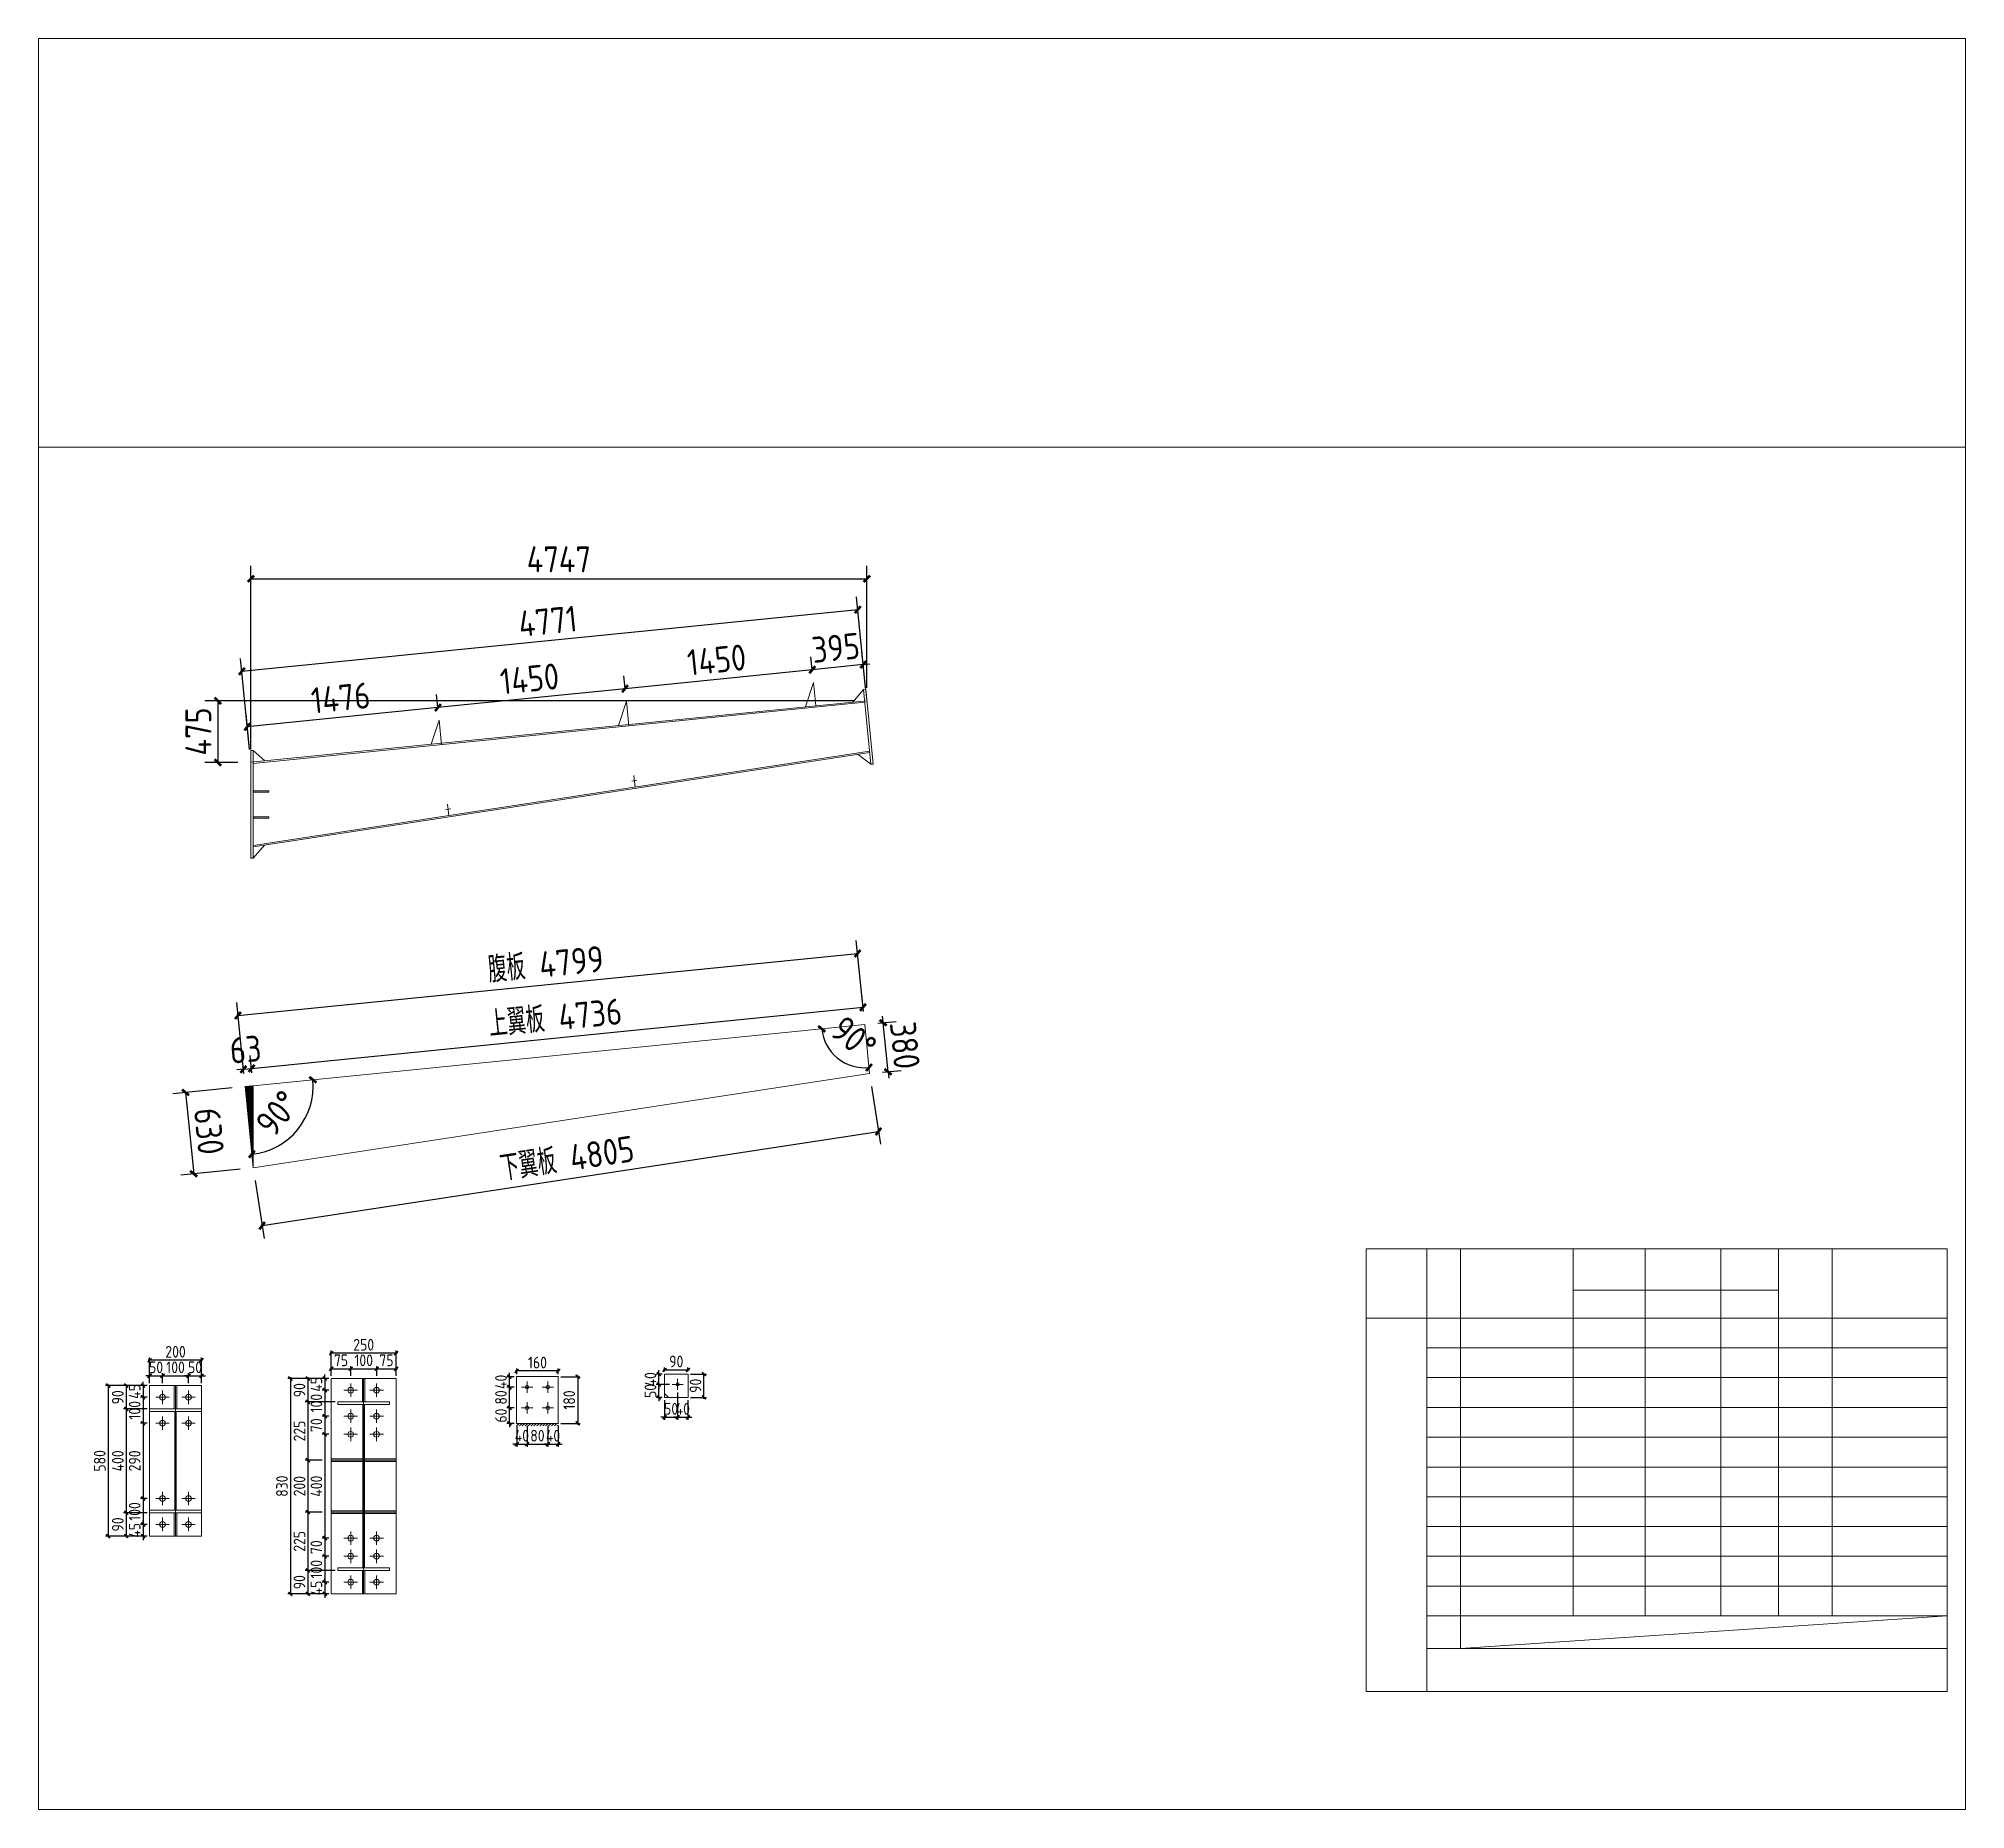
# Model space of a CAD drawing. Extents: x 485428 to 797698, y 56414 to 211814.
# Drawn here: x 733738 to 748588, y 144614 to 158264 of the extents above; entities that cross this region are included whole.
import ezdxf

# ---------------------------------------------------------------- set-up
doc = ezdxf.new("R2010")
doc.units = 0
doc.header["$LTSCALE"] = 1000
doc.header["$MEASUREMENT"] = 0
doc.layers.add('钢架', color=7, linetype='Continuous', lineweight=25)
doc.styles.get("Standard").update_dxf_attribs({"font": 'gbenor.shx', "bigfont": 'gbcbig.shx'})
doc.dimstyles.get("Standard").update_dxf_attribs({"dimscale": 100, "dimtxt": 2, "dimasz": 0.4, "dimexe": 0.5, "dimexo": 1, "dimgap": 0.5, "dimtad": 1, "dimdec": 0, "dimzin": 0, "dimdsep": 46, "dimtxsty": 'Standard', "dimblk": 'ARCHTICK', "dimcen": 0.09, "dimadec": 0, "dimazin": 0, "dimtfac": 1, "dimtdec": 0, "dimtix": 1, "dimtmove": 2, "dimatfit": 3, "dimfxl": 1, "dimtolj": 1, "dimtzin": 0, "dimarcsym": 0})

msp = doc.modelspace()

# ---------------------------------------------------------------- blocks, each defined once
blk = doc.blocks.new('_ArchTick')
at = {"color": 0, "linetype": 'ByBlock', "const_width": 0.4}
blk.add_lwpolyline([(-0.5, -0.5), (0.5, 0.5)], dxfattribs=at)
blk = doc.blocks.new('*D1749')
at = {"color": 3, "lineweight": -2}
for p, q in [((740022, 153160), (735020, 153160)), ((735120, 153160), (735120, 152685)), ((735275, 152685), (735020, 152685))]:
    blk.add_line(p, q, dxfattribs=at)
at = {"layer": 'Defpoints', "color": 0}
for p in [(740122, 153160), (735120, 152685), (735375, 152685)]:
    blk.add_point(p, dxfattribs=at)
at = {"color": 3, "lineweight": -2, "xscale": 50, "yscale": 50, "zscale": 50}
for p, rotation in [((735120, 153160), 90), ((735120, 152685), 270)]:
    blk.add_blockref('_ArchTick', p, dxfattribs=dict(at, rotation=rotation))
at = {"color": 0, "lineweight": 15, "insert": (734970, 152923), "char_height": 200, "attachment_point": 5, "rotation": 90}
blk.add_mtext('\\A1;475', dxfattribs=at)
blk = doc.blocks.new('*D1750')
at = {"color": 3, "lineweight": -2}
for p, q in [((735375, 152785), (735375, 154200)), ((740122, 153260), (740122, 154200)), ((735375, 154100), (740122, 154100))]:
    blk.add_line(p, q, dxfattribs=at)
at = {"layer": 'Defpoints', "color": 0}
for p in [(740122, 154100), (740122, 153160), (735375, 152685)]:
    blk.add_point(p, dxfattribs=at)
at = {"color": 3, "lineweight": -2, "xscale": 50, "yscale": 50, "zscale": 50, "rotation": 180}
blk.add_blockref('_ArchTick', (735375, 154100), dxfattribs=at)
at = {"color": 3, "lineweight": -2, "xscale": 50, "yscale": 50, "zscale": 50}
blk.add_blockref('_ArchTick', (740122, 154100), dxfattribs=at)
at = {"color": 0, "lineweight": 15, "insert": (737748, 154250), "char_height": 200, "attachment_point": 5}
blk.add_mtext('\\A1;4747', dxfattribs=at)
blk = doc.blocks.new('*D1751')
at = {"color": 3, "lineweight": -2}
for p, q in [((739701, 153399), (739691, 153499)), ((740094, 153439), (739701, 153399)), ((740094, 153439), (740084, 153538)), ((740094, 153439), (740144, 153444)), ((739701, 153399), (739651, 153394))]:
    blk.add_line(p, q, dxfattribs=at)
at = {"layer": 'Defpoints', "color": 0}
for p in [(739701, 153399), (739711, 153299), (740104, 153339)]:
    blk.add_point(p, dxfattribs=at)
at = {"color": 3, "lineweight": -2, "xscale": 50, "yscale": 50, "zscale": 50}
for p, rotation in [((739701, 153399), 5.777421643194059), ((740094, 153439), 185.7774216431941)]:
    blk.add_blockref('_ArchTick', p, dxfattribs=dict(at, rotation=rotation))
at = {"color": 0, "lineweight": 15, "insert": (739882, 153568), "char_height": 200, "attachment_point": 5, "rotation": 5.7774}
blk.add_mtext('\\A1;395', dxfattribs=at)
blk = doc.blocks.new('*D1752')
at = {"color": 3, "lineweight": -2}
for p, q in [((739701, 153399), (739691, 153499)), ((738258, 153255), (738248, 153353)), ((739701, 153399), (738258, 153253))]:
    blk.add_line(p, q, dxfattribs=at)
at = {"layer": 'Defpoints', "color": 0}
for p in [(738258, 153253), (739711, 153299), (738268, 153155)]:
    blk.add_point(p, dxfattribs=at)
at = {"color": 3, "lineweight": -2, "xscale": 50, "yscale": 50, "zscale": 50}
for p, rotation in [((739701, 153399), 5.777421643194076), ((738258, 153253), 185.7774216431941)]:
    blk.add_blockref('_ArchTick', p, dxfattribs=dict(at, rotation=rotation))
at = {"color": 0, "lineweight": 15, "insert": (738964, 153475), "char_height": 200, "attachment_point": 5, "rotation": 5.7774}
blk.add_mtext('\\A1;1450', dxfattribs=at)
blk = doc.blocks.new('*D1753')
at = {"color": 3, "lineweight": -2}
for p, q in [((738258, 153253), (736816, 153107)), ((738258, 153255), (738248, 153353)), ((736815, 153109), (736806, 153207))]:
    blk.add_line(p, q, dxfattribs=at)
at = {"layer": 'Defpoints', "color": 0}
for p in [(736816, 153107), (738268, 153155), (736826, 153010)]:
    blk.add_point(p, dxfattribs=at)
at = {"color": 3, "lineweight": -2, "xscale": 50, "yscale": 50, "zscale": 50}
for p, rotation in [((738258, 153253), 5.777421643194076), ((736816, 153107), 185.7774216431941)]:
    blk.add_blockref('_ArchTick', p, dxfattribs=dict(at, rotation=rotation))
at = {"color": 0, "lineweight": 15, "insert": (737522, 153329), "char_height": 200, "attachment_point": 5, "rotation": 5.7774}
blk.add_mtext('\\A1;1450', dxfattribs=at)
blk = doc.blocks.new('*D1754')
at = {"color": 3, "lineweight": -2}
for p, q in [((736816, 153107), (735347, 152959)), ((736815, 153109), (736806, 153207)), ((735365, 152785), (735337, 153058))]:
    blk.add_line(p, q, dxfattribs=at)
at = {"layer": 'Defpoints', "color": 0}
for p in [(735347, 152959), (736826, 153010), (735375, 152685)]:
    blk.add_point(p, dxfattribs=at)
at = {"color": 3, "lineweight": -2, "xscale": 50, "yscale": 50, "zscale": 50}
for p, rotation in [((736816, 153107), 5.777421643194076), ((735347, 152959), 185.7774216431941)]:
    blk.add_blockref('_ArchTick', p, dxfattribs=dict(at, rotation=rotation))
at = {"color": 0, "lineweight": 15, "insert": (736066, 153182), "char_height": 200, "attachment_point": 5, "rotation": 5.7774}
blk.add_mtext('\\A1;1476', dxfattribs=at)
blk = doc.blocks.new('*D1755')
at = {"color": 3, "lineweight": -2}
for p, q in [((735305, 153387), (740052, 153862)), ((740112, 153259), (740042, 153961)), ((735365, 152785), (735295, 153486))]:
    blk.add_line(p, q, dxfattribs=at)
at = {"layer": 'Defpoints', "color": 0}
for p in [(740052, 153862), (740122, 153160), (735375, 152685)]:
    blk.add_point(p, dxfattribs=at)
at = {"color": 3, "lineweight": -2, "xscale": 50, "yscale": 50, "zscale": 50}
for p, rotation in [((740052, 153862), 5.710593136719189), ((735305, 153387), 185.7105931367192)]:
    blk.add_blockref('_ArchTick', p, dxfattribs=dict(at, rotation=rotation))
at = {"color": 0, "lineweight": 15, "insert": (737663, 153773), "char_height": 200, "attachment_point": 5, "rotation": 5.7106}
blk.add_mtext('\\A1;4771', dxfattribs=at)
blk = doc.blocks.new('*D1756')
at = {"color": 3, "lineweight": -2}
for p, q in [((735317, 150319), (735267, 150314)), ((735320, 150286), (735307, 150419)), ((735317, 150319), (735380, 150326)), ((735383, 150292), (735370, 150425)), ((735380, 150326), (735429, 150331))]:
    blk.add_line(p, q, dxfattribs=at)
at = {"layer": 'Defpoints', "color": 0}
for p in [(735380, 150326), (735330, 150187), (735393, 150193)]:
    blk.add_point(p, dxfattribs=at)
at = {"color": 3, "lineweight": -2, "xscale": 50, "yscale": 50, "zscale": 50}
for p, rotation in [((735317, 150319), 5.710593137494398), ((735380, 150326), 185.7105931374944)]:
    blk.add_blockref('_ArchTick', p, dxfattribs=dict(at, rotation=rotation))
at = {"color": 0, "lineweight": 15, "insert": (735333, 150472), "char_height": 200, "attachment_point": 5, "rotation": 5.7106}
blk.add_mtext('\\A1;63', dxfattribs=at)
blk = doc.blocks.new('*D1757')
at = {"color": 3, "lineweight": -2}
for p, q in [((740095, 150764), (740082, 150896)), ((735380, 150326), (740092, 150797)), ((735383, 150292), (735370, 150425))]:
    blk.add_line(p, q, dxfattribs=at)
at = {"layer": 'Defpoints', "color": 0}
for p in [(740092, 150797), (740105, 150664), (735393, 150193)]:
    blk.add_point(p, dxfattribs=at)
at = {"color": 3, "lineweight": -2, "xscale": 50, "yscale": 50, "zscale": 50}
for p, rotation in [((740092, 150797), 5.710593137494086), ((735380, 150326), 185.7105931374941)]:
    blk.add_blockref('_ArchTick', p, dxfattribs=dict(at, rotation=rotation))
at = {"color": 0, "lineweight": 15, "insert": (737720, 150717), "char_height": 200, "attachment_point": 5, "rotation": 5.7106}
blk.add_mtext('\\A1;上翼板 4736', dxfattribs=at)
blk = doc.blocks.new('*D1758')
at = {"color": 3, "lineweight": -2}
for p, q in [((735275, 150734), (740050, 151212)), ((740095, 150764), (740040, 151311)), ((735320, 150286), (735266, 150834))]:
    blk.add_line(p, q, dxfattribs=at)
at = {"layer": 'Defpoints', "color": 0}
for p in [(740050, 151212), (740105, 150664), (735330, 150187)]:
    blk.add_point(p, dxfattribs=at)
at = {"color": 3, "lineweight": -2, "xscale": 50, "yscale": 50, "zscale": 50}
for p, rotation in [((740050, 151212), 5.710593137499912), ((735275, 150734), 185.7105931374999)]:
    blk.add_blockref('_ArchTick', p, dxfattribs=dict(at, rotation=rotation))
at = {"color": 0, "lineweight": 15, "insert": (737647, 151129), "char_height": 200, "attachment_point": 5, "rotation": 5.7106}
blk.add_mtext('\\A1;腹板 4799', dxfattribs=at)
blk = doc.blocks.new('*D1759')
at = {"color": 3, "lineweight": -2}
for p, q in [((740158, 150187), (740226, 149741)), ((735461, 149114), (740211, 149840)), ((735408, 149461), (735476, 149015))]:
    blk.add_line(p, q, dxfattribs=at)
at = {"layer": 'Defpoints', "color": 0}
for p in [(740143, 150286), (740211, 149840), (735393, 149560)]:
    blk.add_point(p, dxfattribs=at)
at = {"color": 3, "lineweight": -2, "xscale": 50, "yscale": 50, "zscale": 50}
for p, rotation in [((740211, 149840), 8.69224909742612), ((735461, 149114), 188.6922490974261)]:
    blk.add_blockref('_ArchTick', p, dxfattribs=dict(at, rotation=rotation))
at = {"color": 0, "lineweight": 15, "insert": (737812, 149632), "char_height": 200, "attachment_point": 5, "rotation": 8.6922}
blk.add_mtext('\\A1;下翼板 4805', dxfattribs=at)
blk = doc.blocks.new('*D1760')
at = {"color": 3, "lineweight": -2}
for p, q in [((740247, 150678), (740242, 150728)), ((740205, 150674), (740347, 150688)), ((740285, 150300), (740247, 150678)), ((740242, 150296), (740385, 150310)), ((740285, 150300), (740290, 150250))]:
    blk.add_line(p, q, dxfattribs=at)
at = {"layer": 'Defpoints', "color": 0}
for p in [(740105, 150664), (740247, 150678), (740143, 150286)]:
    blk.add_point(p, dxfattribs=at)
at = {"color": 3, "lineweight": -2, "xscale": 50, "yscale": 50, "zscale": 50}
for p, rotation in [((740247, 150678), 275.7105931374983), ((740285, 150300), 95.71059313749835)]:
    blk.add_blockref('_ArchTick', p, dxfattribs=dict(at, rotation=rotation))
at = {"color": 0, "lineweight": 15, "insert": (740415, 150504), "char_height": 200, "attachment_point": 5, "rotation": 275.7106}
blk.add_mtext('\\A1;380', dxfattribs=at)
blk = doc.blocks.new('*D1761')
at = {"color": 3, "lineweight": -2}
for p, q in [((735231, 150177), (734772, 150131)), ((734871, 150141), (734934, 149514)), ((735293, 149550), (734834, 149504))]:
    blk.add_line(p, q, dxfattribs=at)
at = {"layer": 'Defpoints', "color": 0}
for p in [(735330, 150187), (735393, 149560), (734934, 149514)]:
    blk.add_point(p, dxfattribs=at)
at = {"color": 3, "lineweight": -2, "xscale": 50, "yscale": 50, "zscale": 50}
for p, rotation in [((734871, 150141), 95.71059313748569), ((734934, 149514), 275.7105931374857)]:
    blk.add_blockref('_ArchTick', p, dxfattribs=dict(at, rotation=rotation))
at = {"color": 0, "lineweight": 15, "insert": (735052, 149842), "char_height": 200, "attachment_point": 5, "rotation": 275.7106}
blk.add_mtext('\\A1;630', dxfattribs=at)
blk = doc.blocks.new('*D1780')
at = {"color": 0, "lineweight": -2}
blk.add_arc((735330, 150187), 524, 275.7106, 5.7106, dxfattribs=at)
at = {"layer": 'Defpoints', "color": 0}
for p in [(740105, 150664), (735330, 150187), (735393, 150193), (735636, 149761), (735393, 149560)]:
    blk.add_point(p, dxfattribs=at)
at = {"color": 0, "lineweight": -2, "xscale": 50, "yscale": 50, "zscale": 50}
for p, rotation in [((735852, 150239), 95.71059313749905), ((735382, 149665), 185.7105931374922)]:
    blk.add_blockref('_ArchTick', p, dxfattribs=dict(at, rotation=rotation))
at = {"color": 0, "lineweight": 15, "insert": (735581, 149981), "char_height": 200, "attachment_point": 5, "rotation": 50.7106}
blk.add_mtext('\\A1;90°', dxfattribs=at)
blk = doc.blocks.new('*D1801')
at = {"color": 3, "lineweight": -2}
for p, q in [((734594, 147957), (734564, 147957)), ((734594, 147901), (734594, 147977)), ((734594, 147957), (734694, 147957)), ((734694, 147901), (734694, 147977)), ((734694, 147957), (734724, 147957))]:
    blk.add_line(p, q, dxfattribs=at)
at = {"layer": 'Defpoints', "color": 0}
for p in [(734694, 147957), (734594, 147881), (734694, 147881)]:
    blk.add_point(p, dxfattribs=at)
at = {"color": 3, "lineweight": -2, "xscale": 30, "yscale": 30, "zscale": 30}
blk.add_blockref('_ArchTick', (734594, 147957), dxfattribs=at)
at = {"color": 3, "lineweight": -2, "xscale": 30, "yscale": 30, "zscale": 30, "rotation": 180}
blk.add_blockref('_ArchTick', (734694, 147957), dxfattribs=at)
at = {"color": 0, "lineweight": 15, "insert": (734644, 148022), "char_height": 90, "attachment_point": 5}
blk.add_mtext('\\A1;50', dxfattribs=at)
blk = doc.blocks.new('*D1782')
at = {"color": 3, "lineweight": -2}
for p, q in [((734684, 147957), (734904, 147957)), ((734694, 147901), (734694, 147977)), ((734894, 147901), (734894, 147977))]:
    blk.add_line(p, q, dxfattribs=at)
at = {"layer": 'Defpoints', "color": 0}
for p in [(734894, 147957), (734694, 147881), (734894, 147881)]:
    blk.add_point(p, dxfattribs=at)
at = {"color": 3, "lineweight": -2, "xscale": 30, "yscale": 30, "zscale": 30, "rotation": 180}
blk.add_blockref('_ArchTick', (734694, 147957), dxfattribs=at)
at = {"color": 3, "lineweight": -2, "xscale": 30, "yscale": 30, "zscale": 30}
blk.add_blockref('_ArchTick', (734894, 147957), dxfattribs=at)
at = {"color": 0, "lineweight": 15, "insert": (734794, 148022), "char_height": 90, "attachment_point": 5}
blk.add_mtext('\\A1;100', dxfattribs=at)
blk = doc.blocks.new('*D1802')
at = {"color": 3, "lineweight": -2}
for p, q in [((734894, 147957), (734864, 147957)), ((734894, 147901), (734894, 147977)), ((734894, 147957), (734994, 147957)), ((734994, 147901), (734994, 147977)), ((734994, 147957), (735024, 147957))]:
    blk.add_line(p, q, dxfattribs=at)
at = {"layer": 'Defpoints', "color": 0}
for p in [(734994, 147957), (734894, 147881), (734994, 147881)]:
    blk.add_point(p, dxfattribs=at)
at = {"color": 3, "lineweight": -2, "xscale": 30, "yscale": 30, "zscale": 30}
blk.add_blockref('_ArchTick', (734894, 147957), dxfattribs=at)
at = {"color": 3, "lineweight": -2, "xscale": 30, "yscale": 30, "zscale": 30, "rotation": 180}
blk.add_blockref('_ArchTick', (734994, 147957), dxfattribs=at)
at = {"color": 0, "lineweight": 15, "insert": (734944, 148022), "char_height": 90, "attachment_point": 5}
blk.add_mtext('\\A1;50', dxfattribs=at)
blk = doc.blocks.new('*D1783')
at = {"color": 3, "lineweight": -2}
for p, q in [((734544, 147881), (734544, 147911)), ((734574, 147881), (734524, 147881)), ((734574, 147791), (734524, 147791)), ((734544, 147881), (734544, 147791)), ((734544, 147791), (734544, 147761))]:
    blk.add_line(p, q, dxfattribs=at)
at = {"layer": 'Defpoints', "color": 0}
for p in [(734544, 147791), (734594, 147881), (734594, 147791)]:
    blk.add_point(p, dxfattribs=at)
at = {"color": 3, "lineweight": -2, "xscale": 30, "yscale": 30, "zscale": 30}
for p, rotation in [((734544, 147881), 270), ((734544, 147791), 90)]:
    blk.add_blockref('_ArchTick', p, dxfattribs=dict(at, rotation=rotation))
at = {"color": 0, "lineweight": 15, "insert": (734479, 147836), "char_height": 90, "attachment_point": 5, "rotation": 90}
blk.add_mtext('\\A1;45', dxfattribs=at)
blk = doc.blocks.new('*D1784')
at = {"color": 3, "lineweight": -2}
for p, q in [((734574, 147791), (734524, 147791)), ((734544, 147801), (734544, 147581)), ((734574, 147591), (734524, 147591))]:
    blk.add_line(p, q, dxfattribs=at)
at = {"layer": 'Defpoints', "color": 0}
for p in [(734594, 147791), (734544, 147591), (734594, 147591)]:
    blk.add_point(p, dxfattribs=at)
at = {"color": 3, "lineweight": -2, "xscale": 30, "yscale": 30, "zscale": 30}
for p, rotation in [((734544, 147791), 90), ((734544, 147591), 270)]:
    blk.add_blockref('_ArchTick', p, dxfattribs=dict(at, rotation=rotation))
at = {"color": 0, "lineweight": 15, "insert": (734479, 147691), "char_height": 90, "attachment_point": 5, "rotation": 90}
blk.add_mtext('\\A1;100', dxfattribs=at)
blk = doc.blocks.new('*D1785')
at = {"color": 3, "lineweight": -2}
for p, q in [((734574, 147591), (734524, 147591)), ((734544, 147601), (734544, 147001)), ((734574, 147011), (734524, 147011))]:
    blk.add_line(p, q, dxfattribs=at)
at = {"layer": 'Defpoints', "color": 0}
for p in [(734594, 147591), (734544, 147011), (734594, 147011)]:
    blk.add_point(p, dxfattribs=at)
at = {"color": 3, "lineweight": -2, "xscale": 30, "yscale": 30, "zscale": 30}
for p, rotation in [((734544, 147591), 90), ((734544, 147011), 270)]:
    blk.add_blockref('_ArchTick', p, dxfattribs=dict(at, rotation=rotation))
at = {"color": 0, "lineweight": 15, "insert": (734479, 147301), "char_height": 90, "attachment_point": 5, "rotation": 90}
blk.add_mtext('\\A1;290', dxfattribs=at)
blk = doc.blocks.new('*D1786')
at = {"color": 3, "lineweight": -2}
for p, q in [((734544, 147021), (734544, 146801)), ((734574, 147011), (734524, 147011)), ((734574, 146811), (734524, 146811))]:
    blk.add_line(p, q, dxfattribs=at)
at = {"layer": 'Defpoints', "color": 0}
for p in [(734594, 147011), (734544, 146811), (734594, 146811)]:
    blk.add_point(p, dxfattribs=at)
at = {"color": 3, "lineweight": -2, "xscale": 30, "yscale": 30, "zscale": 30}
for p, rotation in [((734544, 147011), 90), ((734544, 146811), 270)]:
    blk.add_blockref('_ArchTick', p, dxfattribs=dict(at, rotation=rotation))
at = {"color": 0, "lineweight": 15, "insert": (734479, 146911), "char_height": 90, "attachment_point": 5, "rotation": 90}
blk.add_mtext('\\A1;100', dxfattribs=at)
blk = doc.blocks.new('*D1787')
at = {"color": 3, "lineweight": -2}
for p, q in [((734574, 146811), (734524, 146811)), ((734574, 146721), (734524, 146721)), ((734544, 146811), (734544, 146841)), ((734544, 146811), (734544, 146721)), ((734544, 146721), (734544, 146691))]:
    blk.add_line(p, q, dxfattribs=at)
at = {"layer": 'Defpoints', "color": 0}
for p in [(734544, 146721), (734594, 146811), (734594, 146721)]:
    blk.add_point(p, dxfattribs=at)
at = {"color": 3, "lineweight": -2, "xscale": 30, "yscale": 30, "zscale": 30}
for p, rotation in [((734544, 146811), 270), ((734544, 146721), 90)]:
    blk.add_blockref('_ArchTick', p, dxfattribs=dict(at, rotation=rotation))
at = {"color": 0, "lineweight": 15, "insert": (734479, 146766), "char_height": 90, "attachment_point": 5, "rotation": 90}
blk.add_mtext('\\A1;45', dxfattribs=at)
blk = doc.blocks.new('*D1803')
at = {"color": 3, "lineweight": -2}
for p, q in [((734574, 147881), (734394, 147881)), ((734414, 147891), (734414, 147691)), ((734574, 147701), (734394, 147701))]:
    blk.add_line(p, q, dxfattribs=at)
at = {"layer": 'Defpoints', "color": 0}
for p in [(734594, 147881), (734414, 147701), (734594, 147701)]:
    blk.add_point(p, dxfattribs=at)
at = {"color": 3, "lineweight": -2, "xscale": 30, "yscale": 30, "zscale": 30}
for p, rotation in [((734414, 147881), 90), ((734414, 147701), 270)]:
    blk.add_blockref('_ArchTick', p, dxfattribs=dict(at, rotation=rotation))
at = {"color": 0, "lineweight": 15, "insert": (734349, 147791), "char_height": 90, "attachment_point": 5, "rotation": 90}
blk.add_mtext('\\A1;90', dxfattribs=at)
blk = doc.blocks.new('*D1804')
at = {"color": 3, "lineweight": -2}
for p, q in [((734574, 147701), (734394, 147701)), ((734414, 147711), (734414, 146891)), ((734574, 146901), (734394, 146901))]:
    blk.add_line(p, q, dxfattribs=at)
at = {"layer": 'Defpoints', "color": 0}
for p in [(734594, 147701), (734414, 146901), (734594, 146901)]:
    blk.add_point(p, dxfattribs=at)
at = {"color": 3, "lineweight": -2, "xscale": 30, "yscale": 30, "zscale": 30}
for p, rotation in [((734414, 147701), 90), ((734414, 146901), 270)]:
    blk.add_blockref('_ArchTick', p, dxfattribs=dict(at, rotation=rotation))
at = {"color": 0, "lineweight": 15, "insert": (734349, 147301), "char_height": 90, "attachment_point": 5, "rotation": 90}
blk.add_mtext('\\A1;400', dxfattribs=at)
blk = doc.blocks.new('*D1805')
at = {"color": 3, "lineweight": -2}
for p, q in [((734574, 146901), (734394, 146901)), ((734414, 146911), (734414, 146711)), ((734574, 146721), (734394, 146721))]:
    blk.add_line(p, q, dxfattribs=at)
at = {"layer": 'Defpoints', "color": 0}
for p in [(734594, 146901), (734414, 146721), (734594, 146721)]:
    blk.add_point(p, dxfattribs=at)
at = {"color": 3, "lineweight": -2, "xscale": 30, "yscale": 30, "zscale": 30}
for p, rotation in [((734414, 146901), 90), ((734414, 146721), 270)]:
    blk.add_blockref('_ArchTick', p, dxfattribs=dict(at, rotation=rotation))
at = {"color": 0, "lineweight": 15, "insert": (734349, 146811), "char_height": 90, "attachment_point": 5, "rotation": 90}
blk.add_mtext('\\A1;90', dxfattribs=at)
blk = doc.blocks.new('*D1806')
at = {"color": 3, "lineweight": -2}
for p, q in [((734574, 147881), (734255, 147881)), ((734275, 147891), (734275, 146711)), ((734574, 146721), (734255, 146721))]:
    blk.add_line(p, q, dxfattribs=at)
at = {"layer": 'Defpoints', "color": 0}
for p in [(734594, 147881), (734275, 146721), (734594, 146721)]:
    blk.add_point(p, dxfattribs=at)
at = {"color": 3, "lineweight": -2, "xscale": 30, "yscale": 30, "zscale": 30}
for p, rotation in [((734275, 147881), 90), ((734275, 146721), 270)]:
    blk.add_blockref('_ArchTick', p, dxfattribs=dict(at, rotation=rotation))
at = {"color": 0, "lineweight": 15, "insert": (734210, 147301), "char_height": 90, "attachment_point": 5, "rotation": 90}
blk.add_mtext('\\A1;580', dxfattribs=at)
blk = doc.blocks.new('*D1807')
at = {"color": 3, "lineweight": -2}
for p, q in [((735004, 148077), (734584, 148077)), ((734594, 147901), (734594, 148097)), ((734994, 147901), (734994, 148097))]:
    blk.add_line(p, q, dxfattribs=at)
at = {"layer": 'Defpoints', "color": 0}
for p in [(734594, 148077), (734594, 147881), (734994, 147881)]:
    blk.add_point(p, dxfattribs=at)
at = {"color": 3, "lineweight": -2, "xscale": 30, "yscale": 30, "zscale": 30, "rotation": 180}
blk.add_blockref('_ArchTick', (734594, 148077), dxfattribs=at)
at = {"color": 3, "lineweight": -2, "xscale": 30, "yscale": 30, "zscale": 30}
blk.add_blockref('_ArchTick', (734994, 148077), dxfattribs=at)
at = {"color": 0, "lineweight": 15, "insert": (734794, 148142), "char_height": 90, "attachment_point": 5}
blk.add_mtext('\\A1;200', dxfattribs=at)
blk = doc.blocks.new('*D1808')
at = {"color": 3, "lineweight": -2}
for p, q in [((735984, 148011), (736154, 148011)), ((735994, 147956), (735994, 148031)), ((736144, 147956), (736144, 148031))]:
    blk.add_line(p, q, dxfattribs=at)
at = {"layer": 'Defpoints', "color": 0}
for p in [(735994, 147936), (736144, 148011), (736144, 147936)]:
    blk.add_point(p, dxfattribs=at)
at = {"color": 3, "lineweight": -2, "xscale": 30, "yscale": 30, "zscale": 30, "rotation": 180}
blk.add_blockref('_ArchTick', (735994, 148011), dxfattribs=at)
at = {"color": 3, "lineweight": -2, "xscale": 30, "yscale": 30, "zscale": 30}
blk.add_blockref('_ArchTick', (736144, 148011), dxfattribs=at)
at = {"color": 0, "lineweight": 15, "insert": (736069, 148076), "char_height": 90, "attachment_point": 5}
blk.add_mtext('\\A1;75', dxfattribs=at)
blk = doc.blocks.new('*D1788')
at = {"color": 3, "lineweight": -2}
for p, q in [((736134, 148011), (736354, 148011)), ((736144, 147956), (736144, 148031)), ((736344, 147956), (736344, 148031))]:
    blk.add_line(p, q, dxfattribs=at)
at = {"layer": 'Defpoints', "color": 0}
for p in [(736144, 147936), (736344, 148011), (736344, 147936)]:
    blk.add_point(p, dxfattribs=at)
at = {"color": 3, "lineweight": -2, "xscale": 30, "yscale": 30, "zscale": 30, "rotation": 180}
blk.add_blockref('_ArchTick', (736144, 148011), dxfattribs=at)
at = {"color": 3, "lineweight": -2, "xscale": 30, "yscale": 30, "zscale": 30}
blk.add_blockref('_ArchTick', (736344, 148011), dxfattribs=at)
at = {"color": 0, "lineweight": 15, "insert": (736244, 148076), "char_height": 90, "attachment_point": 5}
blk.add_mtext('\\A1;100', dxfattribs=at)
blk = doc.blocks.new('*D1809')
at = {"color": 3, "lineweight": -2}
for p, q in [((736334, 148011), (736504, 148011)), ((736344, 147956), (736344, 148031)), ((736494, 147956), (736494, 148031))]:
    blk.add_line(p, q, dxfattribs=at)
at = {"layer": 'Defpoints', "color": 0}
for p in [(736344, 147936), (736494, 148011), (736494, 147936)]:
    blk.add_point(p, dxfattribs=at)
at = {"color": 3, "lineweight": -2, "xscale": 30, "yscale": 30, "zscale": 30, "rotation": 180}
blk.add_blockref('_ArchTick', (736344, 148011), dxfattribs=at)
at = {"color": 3, "lineweight": -2, "xscale": 30, "yscale": 30, "zscale": 30}
blk.add_blockref('_ArchTick', (736494, 148011), dxfattribs=at)
at = {"color": 0, "lineweight": 15, "insert": (736419, 148076), "char_height": 90, "attachment_point": 5}
blk.add_mtext('\\A1;75', dxfattribs=at)
blk = doc.blocks.new('*D1789')
at = {"color": 3, "lineweight": -2}
for p, q in [((735974, 147936), (735924, 147936)), ((735944, 147936), (735944, 147966)), ((735944, 147936), (735944, 147846)), ((735974, 147846), (735924, 147846)), ((735944, 147846), (735944, 147816))]:
    blk.add_line(p, q, dxfattribs=at)
at = {"layer": 'Defpoints', "color": 0}
for p in [(735994, 147936), (735944, 147846), (735994, 147846)]:
    blk.add_point(p, dxfattribs=at)
at = {"color": 3, "lineweight": -2, "xscale": 30, "yscale": 30, "zscale": 30}
for p, rotation in [((735944, 147936), 270), ((735944, 147846), 90)]:
    blk.add_blockref('_ArchTick', p, dxfattribs=dict(at, rotation=rotation))
at = {"color": 0, "lineweight": 15, "insert": (735879, 147891), "char_height": 90, "attachment_point": 5, "rotation": 90}
blk.add_mtext('\\A1;45', dxfattribs=at)
blk = doc.blocks.new('*D1790')
at = {"color": 3, "lineweight": -2}
for p, q in [((735974, 147846), (735924, 147846)), ((735944, 147856), (735944, 147636)), ((735974, 147646), (735924, 147646))]:
    blk.add_line(p, q, dxfattribs=at)
at = {"layer": 'Defpoints', "color": 0}
for p in [(735994, 147846), (735944, 147646), (735994, 147646)]:
    blk.add_point(p, dxfattribs=at)
at = {"color": 3, "lineweight": -2, "xscale": 30, "yscale": 30, "zscale": 30}
for p, rotation in [((735944, 147846), 90), ((735944, 147646), 270)]:
    blk.add_blockref('_ArchTick', p, dxfattribs=dict(at, rotation=rotation))
at = {"color": 0, "lineweight": 15, "insert": (735879, 147746), "char_height": 90, "attachment_point": 5, "rotation": 90}
blk.add_mtext('\\A1;100', dxfattribs=at)
blk = doc.blocks.new('*D1791')
at = {"color": 3, "lineweight": -2}
for p, q in [((735974, 147646), (735924, 147646)), ((735944, 147656), (735944, 147496)), ((735974, 147506), (735924, 147506))]:
    blk.add_line(p, q, dxfattribs=at)
at = {"layer": 'Defpoints', "color": 0}
for p in [(735994, 147646), (735944, 147506), (735994, 147506)]:
    blk.add_point(p, dxfattribs=at)
at = {"color": 3, "lineweight": -2, "xscale": 30, "yscale": 30, "zscale": 30}
for p, rotation in [((735944, 147646), 90), ((735944, 147506), 270)]:
    blk.add_blockref('_ArchTick', p, dxfattribs=dict(at, rotation=rotation))
at = {"color": 0, "lineweight": 15, "insert": (735879, 147576), "char_height": 90, "attachment_point": 5, "rotation": 90}
blk.add_mtext('\\A1;70', dxfattribs=at)
blk = doc.blocks.new('*D1792')
at = {"color": 3, "lineweight": -2}
for p, q in [((735974, 147506), (735924, 147506)), ((735944, 147516), (735944, 146696)), ((735974, 146706), (735924, 146706))]:
    blk.add_line(p, q, dxfattribs=at)
at = {"layer": 'Defpoints', "color": 0}
for p in [(735994, 147506), (735944, 146706), (735994, 146706)]:
    blk.add_point(p, dxfattribs=at)
at = {"color": 3, "lineweight": -2, "xscale": 30, "yscale": 30, "zscale": 30}
for p, rotation in [((735944, 147506), 90), ((735944, 146706), 270)]:
    blk.add_blockref('_ArchTick', p, dxfattribs=dict(at, rotation=rotation))
at = {"color": 0, "lineweight": 15, "insert": (735879, 147106), "char_height": 90, "attachment_point": 5, "rotation": 90}
blk.add_mtext('\\A1;400', dxfattribs=at)
blk = doc.blocks.new('*D1793')
at = {"color": 3, "lineweight": -2}
for p, q in [((735974, 146706), (735924, 146706)), ((735944, 146716), (735944, 146556)), ((735974, 146566), (735924, 146566))]:
    blk.add_line(p, q, dxfattribs=at)
at = {"layer": 'Defpoints', "color": 0}
for p in [(735994, 146706), (735944, 146566), (735994, 146566)]:
    blk.add_point(p, dxfattribs=at)
at = {"color": 3, "lineweight": -2, "xscale": 30, "yscale": 30, "zscale": 30}
for p, rotation in [((735944, 146706), 90), ((735944, 146566), 270)]:
    blk.add_blockref('_ArchTick', p, dxfattribs=dict(at, rotation=rotation))
at = {"color": 0, "lineweight": 15, "insert": (735879, 146636), "char_height": 90, "attachment_point": 5, "rotation": 90}
blk.add_mtext('\\A1;70', dxfattribs=at)
blk = doc.blocks.new('*D1794')
at = {"color": 3, "lineweight": -2}
for p, q in [((735944, 146576), (735944, 146356)), ((735974, 146566), (735924, 146566)), ((735974, 146366), (735924, 146366))]:
    blk.add_line(p, q, dxfattribs=at)
at = {"layer": 'Defpoints', "color": 0}
for p in [(735994, 146566), (735944, 146366), (735994, 146366)]:
    blk.add_point(p, dxfattribs=at)
at = {"color": 3, "lineweight": -2, "xscale": 30, "yscale": 30, "zscale": 30}
for p, rotation in [((735944, 146566), 90), ((735944, 146366), 270)]:
    blk.add_blockref('_ArchTick', p, dxfattribs=dict(at, rotation=rotation))
at = {"color": 0, "lineweight": 15, "insert": (735879, 146466), "char_height": 90, "attachment_point": 5, "rotation": 90}
blk.add_mtext('\\A1;100', dxfattribs=at)
blk = doc.blocks.new('*D1810')
at = {"color": 3, "lineweight": -2}
for p, q in [((735974, 146366), (735924, 146366)), ((735974, 146276), (735924, 146276)), ((735944, 146366), (735944, 146396)), ((735944, 146366), (735944, 146276)), ((735944, 146276), (735944, 146246))]:
    blk.add_line(p, q, dxfattribs=at)
at = {"layer": 'Defpoints', "color": 0}
for p in [(735944, 146276), (735994, 146366), (735994, 146276)]:
    blk.add_point(p, dxfattribs=at)
at = {"color": 3, "lineweight": -2, "xscale": 30, "yscale": 30, "zscale": 30}
for p, rotation in [((735944, 146366), 270), ((735944, 146276), 90)]:
    blk.add_blockref('_ArchTick', p, dxfattribs=dict(at, rotation=rotation))
at = {"color": 0, "lineweight": 15, "insert": (735879, 146321), "char_height": 90, "attachment_point": 5, "rotation": 90}
blk.add_mtext('\\A1;45', dxfattribs=at)
blk = doc.blocks.new('*D1811')
at = {"color": 3, "lineweight": -2}
for p, q in [((735974, 147936), (735794, 147936)), ((735814, 147946), (735814, 147746)), ((736024, 147756), (735794, 147756))]:
    blk.add_line(p, q, dxfattribs=at)
at = {"layer": 'Defpoints', "color": 0}
for p in [(735994, 147936), (735814, 147756), (736044, 147756)]:
    blk.add_point(p, dxfattribs=at)
at = {"color": 3, "lineweight": -2, "xscale": 30, "yscale": 30, "zscale": 30}
for p, rotation in [((735814, 147936), 90), ((735814, 147756), 270)]:
    blk.add_blockref('_ArchTick', p, dxfattribs=dict(at, rotation=rotation))
at = {"color": 0, "lineweight": 15, "insert": (735749, 147846), "char_height": 90, "attachment_point": 5, "rotation": 90}
blk.add_mtext('\\A1;90', dxfattribs=at)
blk = doc.blocks.new('*D1812')
at = {"color": 3, "lineweight": -2}
for p, q in [((735814, 147766), (735814, 147296)), ((736024, 147756), (735794, 147756)), ((735924, 147306), (735794, 147306))]:
    blk.add_line(p, q, dxfattribs=at)
at = {"layer": 'Defpoints', "color": 0}
for p in [(736044, 147756), (735814, 147306), (735944, 147306)]:
    blk.add_point(p, dxfattribs=at)
at = {"color": 3, "lineweight": -2, "xscale": 30, "yscale": 30, "zscale": 30}
for p, rotation in [((735814, 147756), 90), ((735814, 147306), 270)]:
    blk.add_blockref('_ArchTick', p, dxfattribs=dict(at, rotation=rotation))
at = {"color": 0, "lineweight": 15, "insert": (735749, 147531), "char_height": 90, "attachment_point": 5, "rotation": 90}
blk.add_mtext('\\A1;225', dxfattribs=at)
blk = doc.blocks.new('*D1795')
at = {"color": 3, "lineweight": -2}
for p, q in [((735814, 147316), (735814, 146896)), ((735924, 147306), (735794, 147306)), ((735924, 146906), (735794, 146906))]:
    blk.add_line(p, q, dxfattribs=at)
at = {"layer": 'Defpoints', "color": 0}
for p in [(735944, 147306), (735814, 146906), (735944, 146906)]:
    blk.add_point(p, dxfattribs=at)
at = {"color": 3, "lineweight": -2, "xscale": 30, "yscale": 30, "zscale": 30}
for p, rotation in [((735814, 147306), 90), ((735814, 146906), 270)]:
    blk.add_blockref('_ArchTick', p, dxfattribs=dict(at, rotation=rotation))
at = {"color": 0, "lineweight": 15, "insert": (735749, 147106), "char_height": 90, "attachment_point": 5, "rotation": 90}
blk.add_mtext('\\A1;200', dxfattribs=at)
blk = doc.blocks.new('*D1813')
at = {"color": 3, "lineweight": -2}
for p, q in [((735924, 146906), (735794, 146906)), ((735814, 146916), (735814, 146446)), ((736024, 146456), (735794, 146456))]:
    blk.add_line(p, q, dxfattribs=at)
at = {"layer": 'Defpoints', "color": 0}
for p in [(735944, 146906), (735814, 146456), (736044, 146456)]:
    blk.add_point(p, dxfattribs=at)
at = {"color": 3, "lineweight": -2, "xscale": 30, "yscale": 30, "zscale": 30}
for p, rotation in [((735814, 146906), 90), ((735814, 146456), 270)]:
    blk.add_blockref('_ArchTick', p, dxfattribs=dict(at, rotation=rotation))
at = {"color": 0, "lineweight": 15, "insert": (735749, 146681), "char_height": 90, "attachment_point": 5, "rotation": 90}
blk.add_mtext('\\A1;225', dxfattribs=at)
blk = doc.blocks.new('*D1814')
at = {"color": 3, "lineweight": -2}
for p, q in [((736024, 146456), (735794, 146456)), ((735814, 146466), (735814, 146266)), ((735974, 146276), (735794, 146276))]:
    blk.add_line(p, q, dxfattribs=at)
at = {"layer": 'Defpoints', "color": 0}
for p in [(736044, 146456), (735814, 146276), (735994, 146276)]:
    blk.add_point(p, dxfattribs=at)
at = {"color": 3, "lineweight": -2, "xscale": 30, "yscale": 30, "zscale": 30}
for p, rotation in [((735814, 146456), 90), ((735814, 146276), 270)]:
    blk.add_blockref('_ArchTick', p, dxfattribs=dict(at, rotation=rotation))
at = {"color": 0, "lineweight": 15, "insert": (735749, 146366), "char_height": 90, "attachment_point": 5, "rotation": 90}
blk.add_mtext('\\A1;90', dxfattribs=at)
blk = doc.blocks.new('*D1815')
at = {"color": 3, "lineweight": -2}
for p, q in [((735974, 147936), (735659, 147936)), ((735679, 147946), (735679, 146266)), ((735974, 146276), (735659, 146276))]:
    blk.add_line(p, q, dxfattribs=at)
at = {"layer": 'Defpoints', "color": 0}
for p in [(735994, 147936), (735679, 146276), (735994, 146276)]:
    blk.add_point(p, dxfattribs=at)
at = {"color": 3, "lineweight": -2, "xscale": 30, "yscale": 30, "zscale": 30}
for p, rotation in [((735679, 147936), 90), ((735679, 146276), 270)]:
    blk.add_blockref('_ArchTick', p, dxfattribs=dict(at, rotation=rotation))
at = {"color": 0, "lineweight": 15, "insert": (735614, 147106), "char_height": 90, "attachment_point": 5, "rotation": 90}
blk.add_mtext('\\A1;830', dxfattribs=at)
blk = doc.blocks.new('*D1816')
at = {"color": 3, "lineweight": -2}
for p, q in [((736504, 148131), (735984, 148131)), ((735994, 147956), (735994, 148151)), ((736494, 147956), (736494, 148151))]:
    blk.add_line(p, q, dxfattribs=at)
at = {"layer": 'Defpoints', "color": 0}
for p in [(735994, 148131), (735994, 147936), (736494, 147936)]:
    blk.add_point(p, dxfattribs=at)
at = {"color": 3, "lineweight": -2, "xscale": 30, "yscale": 30, "zscale": 30, "rotation": 180}
blk.add_blockref('_ArchTick', (735994, 148131), dxfattribs=at)
at = {"color": 3, "lineweight": -2, "xscale": 30, "yscale": 30, "zscale": 30}
blk.add_blockref('_ArchTick', (736494, 148131), dxfattribs=at)
at = {"color": 0, "lineweight": 15, "insert": (736244, 148196), "char_height": 90, "attachment_point": 5}
blk.add_mtext('\\A1;250', dxfattribs=at)
blk = doc.blocks.new('*D1817')
at = {"color": 3, "lineweight": -2}
for p, q in [((737423, 147570), (737423, 147410)), ((737503, 147570), (737503, 147410)), ((737423, 147430), (737393, 147430)), ((737423, 147430), (737503, 147430)), ((737503, 147430), (737533, 147430))]:
    blk.add_line(p, q, dxfattribs=at)
at = {"layer": 'Defpoints', "color": 0}
for p in [(737423, 147590), (737503, 147590), (737503, 147430)]:
    blk.add_point(p, dxfattribs=at)
at = {"color": 3, "lineweight": -2, "xscale": 30, "yscale": 30, "zscale": 30}
blk.add_blockref('_ArchTick', (737423, 147430), dxfattribs=at)
at = {"color": 3, "lineweight": -2, "xscale": 30, "yscale": 30, "zscale": 30, "rotation": 180}
blk.add_blockref('_ArchTick', (737503, 147430), dxfattribs=at)
at = {"color": 0, "lineweight": 15, "insert": (737463, 147495), "char_height": 90, "attachment_point": 5}
blk.add_mtext('\\A1;40', dxfattribs=at)
blk = doc.blocks.new('*D1796')
at = {"color": 3, "lineweight": -2}
for p, q in [((737503, 147570), (737503, 147410)), ((737663, 147570), (737663, 147410)), ((737493, 147430), (737673, 147430))]:
    blk.add_line(p, q, dxfattribs=at)
at = {"layer": 'Defpoints', "color": 0}
for p in [(737503, 147590), (737663, 147590), (737663, 147430)]:
    blk.add_point(p, dxfattribs=at)
at = {"color": 3, "lineweight": -2, "xscale": 30, "yscale": 30, "zscale": 30, "rotation": 180}
blk.add_blockref('_ArchTick', (737503, 147430), dxfattribs=at)
at = {"color": 3, "lineweight": -2, "xscale": 30, "yscale": 30, "zscale": 30}
blk.add_blockref('_ArchTick', (737663, 147430), dxfattribs=at)
at = {"color": 0, "lineweight": 15, "insert": (737583, 147495), "char_height": 90, "attachment_point": 5}
blk.add_mtext('\\A1;80', dxfattribs=at)
blk = doc.blocks.new('*D1797')
at = {"color": 3, "lineweight": -2}
for p, q in [((737663, 147570), (737663, 147410)), ((737743, 147570), (737743, 147410)), ((737663, 147430), (737633, 147430)), ((737663, 147430), (737743, 147430)), ((737743, 147430), (737773, 147430))]:
    blk.add_line(p, q, dxfattribs=at)
at = {"layer": 'Defpoints', "color": 0}
for p in [(737663, 147590), (737743, 147590), (737743, 147430)]:
    blk.add_point(p, dxfattribs=at)
at = {"color": 3, "lineweight": -2, "xscale": 30, "yscale": 30, "zscale": 30}
blk.add_blockref('_ArchTick', (737663, 147430), dxfattribs=at)
at = {"color": 3, "lineweight": -2, "xscale": 30, "yscale": 30, "zscale": 30, "rotation": 180}
blk.add_blockref('_ArchTick', (737743, 147430), dxfattribs=at)
at = {"color": 0, "lineweight": 15, "insert": (737703, 147495), "char_height": 90, "attachment_point": 5}
blk.add_mtext('\\A1;40', dxfattribs=at)
blk = doc.blocks.new('*D1798')
at = {"color": 3, "lineweight": -2}
for p, q in [((737403, 147710), (737347, 147710)), ((737367, 147710), (737367, 147740)), ((737367, 147590), (737367, 147710)), ((737403, 147590), (737347, 147590)), ((737367, 147590), (737367, 147560))]:
    blk.add_line(p, q, dxfattribs=at)
at = {"layer": 'Defpoints', "color": 0}
for p in [(737367, 147710), (737423, 147710), (737423, 147590)]:
    blk.add_point(p, dxfattribs=at)
at = {"color": 3, "lineweight": -2, "xscale": 30, "yscale": 30, "zscale": 30}
for p, rotation in [((737367, 147710), 270), ((737367, 147590), 90)]:
    blk.add_blockref('_ArchTick', p, dxfattribs=dict(at, rotation=rotation))
at = {"color": 0, "lineweight": 15, "insert": (737302, 147650), "char_height": 90, "attachment_point": 5, "rotation": 90}
blk.add_mtext('\\A1;60', dxfattribs=at)
blk = doc.blocks.new('*D1799')
at = {"color": 3, "lineweight": -2}
for p, q in [((737403, 147870), (737347, 147870)), ((737367, 147700), (737367, 147880)), ((737403, 147710), (737347, 147710))]:
    blk.add_line(p, q, dxfattribs=at)
at = {"layer": 'Defpoints', "color": 0}
for p in [(737367, 147870), (737423, 147870), (737423, 147710)]:
    blk.add_point(p, dxfattribs=at)
at = {"color": 3, "lineweight": -2, "xscale": 30, "yscale": 30, "zscale": 30}
for p, rotation in [((737367, 147870), 90), ((737367, 147710), 270)]:
    blk.add_blockref('_ArchTick', p, dxfattribs=dict(at, rotation=rotation))
at = {"color": 0, "lineweight": 15, "insert": (737302, 147790), "char_height": 90, "attachment_point": 5, "rotation": 90}
blk.add_mtext('\\A1;80', dxfattribs=at)
blk = doc.blocks.new('*D1818')
at = {"color": 3, "lineweight": -2}
for p, q in [((737403, 147950), (737347, 147950)), ((737367, 147950), (737367, 147980)), ((737367, 147870), (737367, 147950)), ((737403, 147870), (737347, 147870)), ((737367, 147870), (737367, 147840))]:
    blk.add_line(p, q, dxfattribs=at)
at = {"layer": 'Defpoints', "color": 0}
for p in [(737367, 147950), (737423, 147950), (737423, 147870)]:
    blk.add_point(p, dxfattribs=at)
at = {"color": 3, "lineweight": -2, "xscale": 30, "yscale": 30, "zscale": 30}
for p, rotation in [((737367, 147950), 270), ((737367, 147870), 90)]:
    blk.add_blockref('_ArchTick', p, dxfattribs=dict(at, rotation=rotation))
at = {"color": 0, "lineweight": 15, "insert": (737302, 147910), "char_height": 90, "attachment_point": 5, "rotation": 90}
blk.add_mtext('\\A1;40', dxfattribs=at)
blk = doc.blocks.new('*D1819')
at = {"color": 3, "lineweight": -2}
for p, q in [((737753, 147994), (737413, 147994)), ((737423, 147970), (737423, 148014)), ((737743, 147970), (737743, 148014))]:
    blk.add_line(p, q, dxfattribs=at)
at = {"layer": 'Defpoints', "color": 0}
for p in [(737423, 147994), (737423, 147950), (737743, 147950)]:
    blk.add_point(p, dxfattribs=at)
at = {"color": 3, "lineweight": -2, "xscale": 30, "yscale": 30, "zscale": 30, "rotation": 180}
blk.add_blockref('_ArchTick', (737423, 147994), dxfattribs=at)
at = {"color": 3, "lineweight": -2, "xscale": 30, "yscale": 30, "zscale": 30}
blk.add_blockref('_ArchTick', (737743, 147994), dxfattribs=at)
at = {"color": 0, "lineweight": 15, "insert": (737583, 148059), "char_height": 90, "attachment_point": 5}
blk.add_mtext('\\A1;160', dxfattribs=at)
blk = doc.blocks.new('*D1800')
at = {"color": 3, "lineweight": -2}
for p, q in [((737763, 147950), (737913, 147950)), ((737893, 147960), (737893, 147580)), ((737763, 147590), (737913, 147590))]:
    blk.add_line(p, q, dxfattribs=at)
at = {"layer": 'Defpoints', "color": 0}
for p in [(737743, 147950), (737743, 147590), (737893, 147590)]:
    blk.add_point(p, dxfattribs=at)
at = {"color": 3, "lineweight": -2, "xscale": 30, "yscale": 30, "zscale": 30}
for p, rotation in [((737893, 147950), 90), ((737893, 147590), 270)]:
    blk.add_blockref('_ArchTick', p, dxfattribs=dict(at, rotation=rotation))
at = {"color": 0, "lineweight": 15, "insert": (737828, 147770), "char_height": 90, "attachment_point": 5, "rotation": 90}
blk.add_mtext('\\A1;180', dxfattribs=at)
blk = doc.blocks.new('*D1820')
at = {"color": 3, "lineweight": -2}
for p, q in [((738563, 147770), (738563, 147617)), ((738663, 147828), (738663, 147617)), ((738563, 147637), (738533, 147637)), ((738563, 147637), (738663, 147637)), ((738663, 147637), (738693, 147637))]:
    blk.add_line(p, q, dxfattribs=at)
at = {"layer": 'Defpoints', "color": 0}
for p in [(738563, 147790), (738663, 147848), (738663, 147637)]:
    blk.add_point(p, dxfattribs=at)
at = {"color": 3, "lineweight": -2, "xscale": 30, "yscale": 30, "zscale": 30}
blk.add_blockref('_ArchTick', (738563, 147637), dxfattribs=at)
at = {"color": 3, "lineweight": -2, "xscale": 30, "yscale": 30, "zscale": 30, "rotation": 180}
blk.add_blockref('_ArchTick', (738663, 147637), dxfattribs=at)
at = {"color": 0, "lineweight": 15, "insert": (738613, 147702), "char_height": 90, "attachment_point": 5}
blk.add_mtext('\\A1;50', dxfattribs=at)
blk = doc.blocks.new('*D1821')
at = {"color": 3, "lineweight": -2}
for p, q in [((738663, 147828), (738663, 147617)), ((738743, 147770), (738743, 147617)), ((738663, 147637), (738633, 147637)), ((738663, 147637), (738743, 147637)), ((738743, 147637), (738773, 147637))]:
    blk.add_line(p, q, dxfattribs=at)
at = {"layer": 'Defpoints', "color": 0}
for p in [(738663, 147848), (738743, 147790), (738743, 147637)]:
    blk.add_point(p, dxfattribs=at)
at = {"color": 3, "lineweight": -2, "xscale": 30, "yscale": 30, "zscale": 30}
blk.add_blockref('_ArchTick', (738663, 147637), dxfattribs=at)
at = {"color": 3, "lineweight": -2, "xscale": 30, "yscale": 30, "zscale": 30, "rotation": 180}
blk.add_blockref('_ArchTick', (738743, 147637), dxfattribs=at)
at = {"color": 0, "lineweight": 15, "insert": (738703, 147702), "char_height": 90, "attachment_point": 5}
blk.add_mtext('\\A1;40', dxfattribs=at)
blk = doc.blocks.new('*D1822')
at = {"color": 3, "lineweight": -2}
for p, q in [((738519, 147890), (738519, 147920)), ((738601, 147890), (738499, 147890)), ((738543, 147790), (738499, 147790)), ((738519, 147790), (738519, 147890)), ((738519, 147790), (738519, 147760))]:
    blk.add_line(p, q, dxfattribs=at)
at = {"layer": 'Defpoints', "color": 0}
for p in [(738519, 147890), (738563, 147790), (738621, 147890)]:
    blk.add_point(p, dxfattribs=at)
at = {"color": 3, "lineweight": -2, "xscale": 30, "yscale": 30, "zscale": 30}
for p, rotation in [((738519, 147890), 270), ((738519, 147790), 90)]:
    blk.add_blockref('_ArchTick', p, dxfattribs=dict(at, rotation=rotation))
at = {"color": 0, "lineweight": 15, "insert": (738454, 147840), "char_height": 90, "attachment_point": 5, "rotation": 90}
blk.add_mtext('\\A1;50', dxfattribs=at)
blk = doc.blocks.new('*D1823')
at = {"color": 3, "lineweight": -2}
for p, q in [((738543, 147970), (738499, 147970)), ((738519, 147970), (738519, 148000)), ((738519, 147890), (738519, 147970)), ((738601, 147890), (738499, 147890)), ((738519, 147890), (738519, 147860))]:
    blk.add_line(p, q, dxfattribs=at)
at = {"layer": 'Defpoints', "color": 0}
for p in [(738519, 147970), (738563, 147970), (738621, 147890)]:
    blk.add_point(p, dxfattribs=at)
at = {"color": 3, "lineweight": -2, "xscale": 30, "yscale": 30, "zscale": 30}
for p, rotation in [((738519, 147970), 270), ((738519, 147890), 90)]:
    blk.add_blockref('_ArchTick', p, dxfattribs=dict(at, rotation=rotation))
at = {"color": 0, "lineweight": 15, "insert": (738454, 147930), "char_height": 90, "attachment_point": 5, "rotation": 90}
blk.add_mtext('\\A1;40', dxfattribs=at)
blk = doc.blocks.new('*D1824')
at = {"color": 3, "lineweight": -2}
for p, q in [((738553, 148002), (738753, 148002)), ((738563, 147990), (738563, 148022)), ((738743, 147990), (738743, 148022))]:
    blk.add_line(p, q, dxfattribs=at)
at = {"layer": 'Defpoints', "color": 0}
for p in [(738563, 147970), (738743, 148002), (738743, 147970)]:
    blk.add_point(p, dxfattribs=at)
at = {"color": 3, "lineweight": -2, "xscale": 30, "yscale": 30, "zscale": 30, "rotation": 180}
blk.add_blockref('_ArchTick', (738563, 148002), dxfattribs=at)
at = {"color": 3, "lineweight": -2, "xscale": 30, "yscale": 30, "zscale": 30}
blk.add_blockref('_ArchTick', (738743, 148002), dxfattribs=at)
at = {"color": 0, "lineweight": 15, "insert": (738653, 148067), "char_height": 90, "attachment_point": 5}
blk.add_mtext('\\A1;90', dxfattribs=at)
blk = doc.blocks.new('*D1825')
at = {"color": 3, "lineweight": -2}
for p, q in [((738763, 147970), (738886, 147970)), ((738866, 147780), (738866, 147980)), ((738763, 147790), (738886, 147790))]:
    blk.add_line(p, q, dxfattribs=at)
at = {"layer": 'Defpoints', "color": 0}
for p in [(738743, 147970), (738866, 147970), (738743, 147790)]:
    blk.add_point(p, dxfattribs=at)
at = {"color": 3, "lineweight": -2, "xscale": 30, "yscale": 30, "zscale": 30}
for p, rotation in [((738866, 147970), 90), ((738866, 147790), 270)]:
    blk.add_blockref('_ArchTick', p, dxfattribs=dict(at, rotation=rotation))
at = {"color": 0, "lineweight": 15, "insert": (738801, 147880), "char_height": 90, "attachment_point": 5, "rotation": 90}
blk.add_mtext('\\A1;90', dxfattribs=at)
blk = doc.blocks.new('*D3258')
at = {"color": 0, "lineweight": -2}
blk.add_arc((740105, 150664), 333, 185.6795, 275.7106, dxfattribs=at)
at = {"layer": 'Defpoints', "color": 0}
for p in [(740105, 150664), (740105, 150664), (739834, 150470), (740143, 150286), (735367, 150193)]:
    blk.add_point(p, dxfattribs=at)
at = {"color": 0, "lineweight": -2, "xscale": 50, "yscale": 50, "zscale": 50}
for p, rotation in [((739774, 150631), 95.67946262486853), ((740138, 150333), 5.710593137474174)]:
    blk.add_blockref('_ArchTick', p, dxfattribs=dict(at, rotation=rotation))
at = {"color": 0, "lineweight": 15, "insert": (740021, 150561), "char_height": 200, "attachment_point": 5, "rotation": 320.695}
blk.add_mtext('\\A1;90°', dxfattribs=at)

# ---------------------------------------------------------------- dimensions: what is measured, and where the dimension line sits
at = {"lineweight": 15}
for base, p1, p2, override, picture, middle in [((740122, 154099.9), (735374.9, 152685.3), (740122, 153160), {"dimtxt": 2, "dimasz": 0.5, "dimexe": 1, "dimexo": 1, "dimclrd": 3, "dimclre": 3}, '*D1750', (737748.4, 154249.9)), ((734693.6, 147956.9), (734593.6, 147881.4), (734693.6, 147881.4), {"dimtxt": 0.9, "dimasz": 0.3, "dimexe": 0.2, "dimexo": 0.2, "dimgap": 0.2, "dimlfac": 0.5, "dimdle": 0.1, "dimclrd": 3, "dimclre": 3}, '*D1801', (734643.6, 148021.9)), ((734893.6, 147956.9), (734693.6, 147881.4), (734893.6, 147881.4), {"dimtxt": 0.9, "dimasz": 0.3, "dimexe": 0.2, "dimexo": 0.2, "dimgap": 0.2, "dimlfac": 0.5, "dimdle": 0.1, "dimclrd": 3, "dimclre": 3}, '*D1782', (734793.6, 148021.9)), ((734993.6, 147956.9), (734893.6, 147881.4), (734993.6, 147881.4), {"dimtxt": 0.9, "dimasz": 0.3, "dimexe": 0.2, "dimexo": 0.2, "dimgap": 0.2, "dimlfac": 0.5, "dimdle": 0.1, "dimclrd": 3, "dimclre": 3}, '*D1802', (734943.6, 148021.9)), ((736143.6, 148011.2), (735993.6, 147935.7), (736143.6, 147935.7), {"dimtxt": 0.9, "dimasz": 0.3, "dimexe": 0.2, "dimexo": 0.2, "dimgap": 0.2, "dimlfac": 0.5, "dimdle": 0.1, "dimclrd": 3, "dimclre": 3}, '*D1808', (736068.6, 148076.2)), ((736343.6, 148011.2), (736143.6, 147935.7), (736343.6, 147935.7), {"dimtxt": 0.9, "dimasz": 0.3, "dimexe": 0.2, "dimexo": 0.2, "dimgap": 0.2, "dimlfac": 0.5, "dimdle": 0.1, "dimclrd": 3, "dimclre": 3}, '*D1788', (736243.6, 148076.2)), ((736493.6, 148011.2), (736343.6, 147935.7), (736493.6, 147935.7), {"dimtxt": 0.9, "dimasz": 0.3, "dimexe": 0.2, "dimexo": 0.2, "dimgap": 0.2, "dimlfac": 0.5, "dimdle": 0.1, "dimclrd": 3, "dimclre": 3}, '*D1809', (736418.6, 148076.2)), ((738663.3, 147637.3), (738563.3, 147790.3), (738663.3, 147848.3), {"dimtxt": 0.9, "dimasz": 0.3, "dimexe": 0.2, "dimexo": 0.2, "dimgap": 0.2, "dimlfac": 0.5, "dimdle": 0.1, "dimclrd": 3, "dimclre": 3}, '*D1820', (738613.3, 147702.3)), ((738743.3, 147637.3), (738663.3, 147848.3), (738743.3, 147790.3), {"dimtxt": 0.9, "dimasz": 0.3, "dimexe": 0.2, "dimexo": 0.2, "dimgap": 0.2, "dimlfac": 0.5, "dimdle": 0.1, "dimclrd": 3, "dimclre": 3}, '*D1821', (738703.3, 147702.3)), ((737502.8, 147429.5), (737422.8, 147590.1), (737502.8, 147590.1), {"dimtxt": 0.9, "dimasz": 0.3, "dimexe": 0.2, "dimexo": 0.2, "dimgap": 0.2, "dimlfac": 0.5, "dimdle": 0.1, "dimclrd": 3, "dimclre": 3}, '*D1817', (737462.8, 147494.5)), ((737662.8, 147429.5), (737502.8, 147590.1), (737662.8, 147590.1), {"dimtxt": 0.9, "dimasz": 0.3, "dimexe": 0.2, "dimexo": 0.2, "dimgap": 0.2, "dimlfac": 0.5, "dimdle": 0.1, "dimclrd": 3, "dimclre": 3}, '*D1796', (737582.8, 147494.5)), ((737742.8, 147429.5), (737662.8, 147590.1), (737742.8, 147590.1), {"dimtxt": 0.9, "dimasz": 0.3, "dimexe": 0.2, "dimexo": 0.2, "dimgap": 0.2, "dimlfac": 0.5, "dimdle": 0.1, "dimclrd": 3, "dimclre": 3}, '*D1797', (737702.8, 147494.5))]:
    dim = msp.add_linear_dim(base=base, p1=p1, p2=p2, dimstyle='Standard', override=override, dxfattribs=at)
    dim.commit()
    dim.dimension.update_dxf_attribs({"geometry": picture, "text_midpoint": middle})
for p1, p2, distance, override, picture, middle in [((735374.9, 152685.3), (740122, 153160), 705.1, {"dimtxt": 2, "dimasz": 0.5, "dimexe": 1, "dimexo": 1, "dimclrd": 3, "dimclre": 3}, '*D1755', (737663.4, 153773.5)), ((740103.9, 153339), (739711, 153299.3), -100.4, {"dimtxt": 2, "dimasz": 0.5, "dimexe": 1, "dimexo": 1, "dimclrd": 3, "dimclre": 3}, '*D1751', (739882.2, 153568.3)), ((740142.9, 150286), (740105.1, 150664.1), -142.9, {"dimtxt": 2, "dimasz": 0.5, "dimexe": 1, "dimexo": 1, "dimclrd": 3, "dimclre": 3}, '*D1760', (740415.4, 150504.2)), ((735330.2, 150186.6), (735392.9, 150192.9), 133.4, {"dimtxt": 2, "dimasz": 0.5, "dimexe": 1, "dimexo": 1, "dimclrd": 3, "dimclre": 3}, '*D1756', (735333.4, 150471.7)), ((735330.2, 150186.6), (735392.9, 149559.8), -461.2, {"dimtxt": 2, "dimasz": 0.5, "dimexe": 1, "dimexo": 1, "dimclrd": 3, "dimclre": 3}, '*D1761', (735051.9, 149842.2)), ((736493.6, 147935.7), (735993.6, 147935.7), -195.6, {"dimtxt": 0.9, "dimasz": 0.3, "dimexe": 0.2, "dimexo": 0.2, "dimgap": 0.2, "dimlfac": 0.5, "dimdle": 0.1, "dimclrd": 3, "dimclre": 3}, '*D1816', (736243.6, 148196.2)), ((734993.6, 147881.4), (734593.6, 147881.4), -195.6, {"dimtxt": 0.9, "dimasz": 0.3, "dimexe": 0.2, "dimexo": 0.2, "dimgap": 0.2, "dimlfac": 0.5, "dimdle": 0.1, "dimclrd": 3, "dimclre": 3}, '*D1807', (734793.6, 148142)), ((737742.8, 147950.1), (737422.8, 147950.1), -43.6, {"dimtxt": 0.9, "dimasz": 0.3, "dimexe": 0.2, "dimexo": 0.2, "dimgap": 0.2, "dimlfac": 0.5, "dimdle": 0.1, "dimclrd": 3, "dimclre": 3}, '*D1819', (737582.8, 148058.7)), ((738563.3, 147970.3), (738743.3, 147970.3), 31.2, {"dimtxt": 0.9, "dimasz": 0.3, "dimexe": 0.2, "dimexo": 0.2, "dimgap": 0.2, "dimlfac": 0.5, "dimdle": 0.1, "dimclrd": 3, "dimclre": 3}, '*D1824', (738653.3, 148066.5)), ((735993.6, 147935.7), (735993.6, 146275.7), -314.2, {"dimtxt": 0.9, "dimasz": 0.3, "dimexe": 0.2, "dimexo": 0.2, "dimgap": 0.2, "dimlfac": 0.5, "dimdle": 0.1, "dimclrd": 3, "dimclre": 3}, '*D1815', (735614.4, 147105.7)), ((737742.8, 147950.1), (737742.8, 147590.1), 150, {"dimtxt": 0.9, "dimasz": 0.3, "dimexe": 0.2, "dimexo": 0.2, "dimgap": 0.2, "dimlfac": 0.5, "dimdle": 0.1, "dimclrd": 3, "dimclre": 3}, '*D1800', (737827.9, 147770.1)), ((738743.3, 147790.3), (738743.3, 147970.3), -122.6, {"dimtxt": 0.9, "dimasz": 0.3, "dimexe": 0.2, "dimexo": 0.2, "dimgap": 0.2, "dimlfac": 0.5, "dimdle": 0.1, "dimclrd": 3, "dimclre": 3}, '*D1825', (738801, 147880.3)), ((734593.6, 147881.4), (734593.6, 146721.4), -318.6, {"dimtxt": 0.9, "dimasz": 0.3, "dimexe": 0.2, "dimexo": 0.2, "dimgap": 0.2, "dimlfac": 0.5, "dimdle": 0.1, "dimclrd": 3, "dimclre": 3}, '*D1806', (734210.1, 147301.4))]:
    dim = msp.add_aligned_dim(p1=p1, p2=p2, distance=distance, dimstyle='Standard', override=override, dxfattribs=at)
    dim.commit()
    dim.dimension.update_dxf_attribs({"geometry": picture, "text_midpoint": middle})
for base, p1, p2, angle, override, picture, middle in [((738258.3, 153253.2), (739711, 153299.3), (738268.2, 153155.5), 5.77742, {"dimtxt": 2, "dimasz": 0.5, "dimexe": 1, "dimexo": 1, "dimclrd": 3, "dimclre": 3}, '*D1752', (738964.5, 153475.4)), ((736815.6, 153107.2), (738268.2, 153155.5), (736825.5, 153009.5), 5.77742, {"dimtxt": 2, "dimasz": 0.5, "dimexe": 1, "dimexo": 1, "dimclrd": 3, "dimclre": 3}, '*D1753', (737521.9, 153329.4)), ((735347.2, 152958.7), (736825.5, 153009.5), (735374.9, 152685.3), 5.77742, {"dimtxt": 2, "dimasz": 0.5, "dimexe": 1, "dimexo": 1, "dimclrd": 3, "dimclre": 3}, '*D1754', (736066.3, 153182.2)), ((735120.2, 152685.3), (740122, 153160), (735374.9, 152685.3), 90, {"dimtxt": 2, "dimasz": 0.5, "dimexe": 1, "dimexo": 1, "dimclrd": 3, "dimclre": 3}, '*D1749', (734970.2, 152922.6)), ((734543.7, 147791.4), (734593.6, 147881.4), (734593.6, 147791.4), 90, {"dimtxt": 0.9, "dimasz": 0.3, "dimexe": 0.2, "dimexo": 0.2, "dimgap": 0.2, "dimlfac": 0.5, "dimdle": 0.1, "dimclrd": 3, "dimclre": 3}, '*D1783', (734478.7, 147836.4)), ((735814.2, 147755.7), (735993.6, 147935.7), (736043.6, 147755.7), 90, {"dimtxt": 0.9, "dimasz": 0.3, "dimexe": 0.2, "dimexo": 0.2, "dimgap": 0.2, "dimlfac": 0.5, "dimdle": 0.1, "dimclrd": 3, "dimclre": 3}, '*D1811', (735749.2, 147845.7)), ((735943.7, 147845.7), (735993.6, 147935.7), (735993.6, 147845.7), 90, {"dimtxt": 0.9, "dimasz": 0.3, "dimexe": 0.2, "dimexo": 0.2, "dimgap": 0.2, "dimlfac": 0.5, "dimdle": 0.1, "dimclrd": 3, "dimclre": 3}, '*D1789', (735878.7, 147890.7)), ((737366.7, 147950.1), (737422.8, 147870.1), (737422.8, 147950.1), 90, {"dimtxt": 0.9, "dimasz": 0.3, "dimexe": 0.2, "dimexo": 0.2, "dimgap": 0.2, "dimlfac": 0.5, "dimdle": 0.1, "dimclrd": 3, "dimclre": 3}, '*D1818', (737301.7, 147910.1)), ((738519.5, 147970.3), (738621.3, 147890.3), (738563.3, 147970.3), 90, {"dimtxt": 0.9, "dimasz": 0.3, "dimexe": 0.2, "dimexo": 0.2, "dimgap": 0.2, "dimlfac": 0.5, "dimdle": 0.1, "dimclrd": 3, "dimclre": 3}, '*D1823', (738454.5, 147930.3)), ((738519.5, 147890.3), (738563.3, 147790.3), (738621.3, 147890.3), 90, {"dimtxt": 0.9, "dimasz": 0.3, "dimexe": 0.2, "dimexo": 0.2, "dimgap": 0.2, "dimlfac": 0.5, "dimdle": 0.1, "dimclrd": 3, "dimclre": 3}, '*D1822', (738454.5, 147840.3)), ((734414.3, 147701.4), (734593.6, 147881.4), (734593.6, 147701.4), 90, {"dimtxt": 0.9, "dimasz": 0.3, "dimexe": 0.2, "dimexo": 0.2, "dimgap": 0.2, "dimlfac": 0.5, "dimdle": 0.1, "dimclrd": 3, "dimclre": 3}, '*D1803', (734349.3, 147791.4)), ((734543.7, 147591.4), (734593.6, 147791.4), (734593.6, 147591.4), 90, {"dimtxt": 0.9, "dimasz": 0.3, "dimexe": 0.2, "dimexo": 0.2, "dimgap": 0.2, "dimlfac": 0.5, "dimdle": 0.1, "dimclrd": 3, "dimclre": 3}, '*D1784', (734478.7, 147691.4)), ((735814.2, 147305.7), (736043.6, 147755.7), (735943.7, 147305.7), 90, {"dimtxt": 0.9, "dimasz": 0.3, "dimexe": 0.2, "dimexo": 0.2, "dimgap": 0.2, "dimlfac": 0.5, "dimdle": 0.1, "dimclrd": 3, "dimclre": 3}, '*D1812', (735749.2, 147530.7)), ((735943.7, 147645.7), (735993.6, 147845.7), (735993.6, 147645.7), 90, {"dimtxt": 0.9, "dimasz": 0.3, "dimexe": 0.2, "dimexo": 0.2, "dimgap": 0.2, "dimlfac": 0.5, "dimdle": 0.1, "dimclrd": 3, "dimclre": 3}, '*D1790', (735878.7, 147745.7)), ((737366.7, 147870.1), (737422.8, 147710.1), (737422.8, 147870.1), 90, {"dimtxt": 0.9, "dimasz": 0.3, "dimexe": 0.2, "dimexo": 0.2, "dimgap": 0.2, "dimlfac": 0.5, "dimdle": 0.1, "dimclrd": 3, "dimclre": 3}, '*D1799', (737301.7, 147790.1)), ((734414.3, 146901.4), (734593.6, 147701.4), (734593.6, 146901.4), 90, {"dimtxt": 0.9, "dimasz": 0.3, "dimexe": 0.2, "dimexo": 0.2, "dimgap": 0.2, "dimlfac": 0.5, "dimdle": 0.1, "dimclrd": 3, "dimclre": 3}, '*D1804', (734349.3, 147301.4)), ((734543.7, 147011.4), (734593.6, 147591.4), (734593.6, 147011.4), 90, {"dimtxt": 0.9, "dimasz": 0.3, "dimexe": 0.2, "dimexo": 0.2, "dimgap": 0.2, "dimlfac": 0.5, "dimdle": 0.1, "dimclrd": 3, "dimclre": 3}, '*D1785', (734478.7, 147301.4)), ((735943.7, 147505.7), (735993.6, 147645.7), (735993.6, 147505.7), 90, {"dimtxt": 0.9, "dimasz": 0.3, "dimexe": 0.2, "dimexo": 0.2, "dimgap": 0.2, "dimlfac": 0.5, "dimdle": 0.1, "dimclrd": 3, "dimclre": 3}, '*D1791', (735878.7, 147575.7)), ((737366.7, 147710.1), (737422.8, 147590.1), (737422.8, 147710.1), 90, {"dimtxt": 0.9, "dimasz": 0.3, "dimexe": 0.2, "dimexo": 0.2, "dimgap": 0.2, "dimlfac": 0.5, "dimdle": 0.1, "dimclrd": 3, "dimclre": 3}, '*D1798', (737301.7, 147650.1)), ((735943.7, 146705.7), (735993.6, 147505.7), (735993.6, 146705.7), 90, {"dimtxt": 0.9, "dimasz": 0.3, "dimexe": 0.2, "dimexo": 0.2, "dimgap": 0.2, "dimlfac": 0.5, "dimdle": 0.1, "dimclrd": 3, "dimclre": 3}, '*D1792', (735878.7, 147105.7)), ((735814.2, 146905.7), (735943.7, 147305.7), (735943.7, 146905.7), 90, {"dimtxt": 0.9, "dimasz": 0.3, "dimexe": 0.2, "dimexo": 0.2, "dimgap": 0.2, "dimlfac": 0.5, "dimdle": 0.1, "dimclrd": 3, "dimclre": 3}, '*D1795', (735749.2, 147105.7)), ((734543.7, 146811.4), (734593.6, 147011.4), (734593.6, 146811.4), 90, {"dimtxt": 0.9, "dimasz": 0.3, "dimexe": 0.2, "dimexo": 0.2, "dimgap": 0.2, "dimlfac": 0.5, "dimdle": 0.1, "dimclrd": 3, "dimclre": 3}, '*D1786', (734478.7, 146911.4)), ((734414.3, 146721.4), (734593.6, 146901.4), (734593.6, 146721.4), 90, {"dimtxt": 0.9, "dimasz": 0.3, "dimexe": 0.2, "dimexo": 0.2, "dimgap": 0.2, "dimlfac": 0.5, "dimdle": 0.1, "dimclrd": 3, "dimclre": 3}, '*D1805', (734349.3, 146811.4)), ((735814.2, 146455.7), (735943.7, 146905.7), (736043.6, 146455.7), 90, {"dimtxt": 0.9, "dimasz": 0.3, "dimexe": 0.2, "dimexo": 0.2, "dimgap": 0.2, "dimlfac": 0.5, "dimdle": 0.1, "dimclrd": 3, "dimclre": 3}, '*D1813', (735749.2, 146680.7)), ((734543.7, 146721.4), (734593.6, 146811.4), (734593.6, 146721.4), 90, {"dimtxt": 0.9, "dimasz": 0.3, "dimexe": 0.2, "dimexo": 0.2, "dimgap": 0.2, "dimlfac": 0.5, "dimdle": 0.1, "dimclrd": 3, "dimclre": 3}, '*D1787', (734478.7, 146766.4)), ((735943.7, 146565.7), (735993.6, 146705.7), (735993.6, 146565.7), 90, {"dimtxt": 0.9, "dimasz": 0.3, "dimexe": 0.2, "dimexo": 0.2, "dimgap": 0.2, "dimlfac": 0.5, "dimdle": 0.1, "dimclrd": 3, "dimclre": 3}, '*D1793', (735878.7, 146635.7)), ((735943.7, 146365.7), (735993.6, 146565.7), (735993.6, 146365.7), 90, {"dimtxt": 0.9, "dimasz": 0.3, "dimexe": 0.2, "dimexo": 0.2, "dimgap": 0.2, "dimlfac": 0.5, "dimdle": 0.1, "dimclrd": 3, "dimclre": 3}, '*D1794', (735878.7, 146465.7)), ((735814.2, 146275.7), (736043.6, 146455.7), (735993.6, 146275.7), 90, {"dimtxt": 0.9, "dimasz": 0.3, "dimexe": 0.2, "dimexo": 0.2, "dimgap": 0.2, "dimlfac": 0.5, "dimdle": 0.1, "dimclrd": 3, "dimclre": 3}, '*D1814', (735749.2, 146365.7)), ((735943.7, 146275.7), (735993.6, 146365.7), (735993.6, 146275.7), 90, {"dimtxt": 0.9, "dimasz": 0.3, "dimexe": 0.2, "dimexo": 0.2, "dimgap": 0.2, "dimlfac": 0.5, "dimdle": 0.1, "dimclrd": 3, "dimclre": 3}, '*D1810', (735878.7, 146320.7))]:
    dim = msp.add_linear_dim(base=base, p1=p1, p2=p2, angle=angle, dimstyle='Standard', override=override, dxfattribs=at)
    dim.commit()
    dim.dimension.update_dxf_attribs({"geometry": picture, "text_midpoint": middle})
for p1, p2, distance, text, picture, middle in [((735330.2, 150186.6), (740105.1, 150664.1), 550.4, '腹板 4799', '*D1758', (737647.3, 151128.8)), ((735392.9, 149559.8), (740142.9, 150286), -451.1, '下翼板 4805', '*D1759', (737812.4, 149631.8))]:
    dim = msp.add_aligned_dim(p1=p1, p2=p2, distance=distance, text=text, dimstyle='Standard', override={"dimtxt": 2, "dimasz": 0.5, "dimexe": 1, "dimexo": 1, "dimclrd": 3, "dimclre": 3}, dxfattribs=at)
    dim.commit()
    dim.dimension.update_dxf_attribs({"geometry": picture, "text_midpoint": middle})
dim = msp.add_linear_dim(base=(740091.8, 150796.8), p1=(735392.9, 150192.9), p2=(740105.1, 150664.1), angle=185.71059, text='上翼板 4736', dimstyle='Standard', override={"dimtxt": 2, "dimasz": 0.5, "dimexe": 1, "dimexo": 1, "dimclrd": 3, "dimclre": 3}, dxfattribs=at)
dim.commit()
dim.dimension.update_dxf_attribs({"geometry": '*D1757', "text_midpoint": (737720.1, 150717)})
at = {"color": 1, "lineweight": 15}
for base, line1, line2, picture, middle in [((739834.5, 150469.7), ((740142.9, 150286), (740105.1, 150664.1)), ((740105.1, 150664.1), (735366.9, 150192.9)), '*D3258', (740020.7, 150561)), ((735636.2, 149761), ((735392.9, 149559.8), (735330.2, 150186.6)), ((740105.1, 150664.1), (735392.9, 150192.9)), '*D1780', (735581.1, 149981.3))]:
    dim = msp.add_angular_dim_2l(base=base, line1=line1, line2=line2, dimstyle='Standard', override={"dimtxt": 2, "dimasz": 0.5, "dimgap": 1}, dxfattribs=at)
    dim.commit()
    dim.dimension.update_dxf_attribs({"geometry": picture, "text_midpoint": middle})

# ---------------------------------------------------------------- hatches: boundary and pattern name
at = {"lineweight": 15}
h = msp.add_hatch(dxfattribs=at)
h.set_pattern_fill('ANSI31', color=256, scale=5, style=0)
h.set_pattern_definition([(45, (0, -396.44), (-5.612660076, 5.612660076), [])])
h.paths.add_polyline_path([(735392.9, 150192.9), (735330.2, 150186.6), (735392.9, 149559.8)])
h = msp.add_hatch(dxfattribs=at)
h.set_pattern_fill('ANSI31', color=256, scale=10, style=0)
h.set_pattern_definition([(45, (254838.085, -47712.485), (-11.22532015, 11.22532015), [])])
h.paths.add_polyline_path([(737742.8, 147590.1), (737732.5, 147590.1), (737742.8, 147576.8)], flags=17)
h.paths.add_polyline_path([(737732.5, 147590.1), (737422.8, 147590.1), (737422.8, 147570.1), (737742.8, 147570.1), (737742.8, 147576.8)])

# ---------------------------------------------------------------- linework, layer by layer
at = {"color": 2, "lineweight": 15}
for p, q in [((739711, 153299.8), (739649.5, 153112.9)), ((739711, 153299.8), (739729.1, 153120.7)), ((740103.9, 153339), (740122, 153160)), ((738268.2, 153155.5), (738206.7, 152968.7)), ((738268.2, 153155.5), (738287.3, 152966.4)), ((740095.1, 153247.7), (740014.5, 153149.2)), ((740113, 153249.5), (740095.1, 153247.7)), ((740152.8, 152670.6), (740095.1, 153247.7)), ((740170.8, 152672.4), (740113, 153249.5)), ((736825.4, 153011.2), (736763.9, 152824.4)), ((736825.5, 153009.5), (736844.7, 152820.5)), ((735374.9, 152775.5), (735374.9, 151945.5)), ((735376.9, 152775.5), (735392.9, 152775.5)), ((735392.9, 152775.5), (735392.9, 151945.5)), ((735392.9, 152775.5), (735480.9, 152695.8)), ((740055, 152746.3), (740152.8, 152670.6)), ((740170.8, 152672.4), (740152.8, 152670.6)), ((738326, 152583.4), (738335.1, 152493.7)), ((735512.9, 152465.5), (735392.9, 152465.5)), ((735512.9, 152465.5), (735392.9, 152465.5)), ((735512.9, 152455.5), (735392.9, 152455.5)), ((735512.9, 152455.5), (735392.9, 152455.5)), ((735512.9, 152455.5), (735512.9, 152465.5)), ((735512.9, 152455.5), (735512.9, 152465.5)), ((736890.8, 152364), (736899.9, 152274.3)), ((735512.9, 152265.5), (735392.9, 152265.5)), ((735512.9, 152265.5), (735392.9, 152265.5)), ((735512.9, 152255.5), (735392.9, 152255.5)), ((735512.9, 152255.5), (735392.9, 152255.5)), ((735512.9, 152255.5), (735512.9, 152265.5)), ((735512.9, 152255.5), (735512.9, 152265.5)), ((735392.9, 151945.5), (735374.9, 151945.5)), ((735392.9, 151945.5), (735480.2, 152047.2)), ((735392.9, 150192.9), (735392.9, 149559.8)), ((736233.6, 147755.7), (736233.6, 147935.7)), ((736253.6, 147755.7), (736253.6, 147935.7)), ((734783.6, 147701.4), (734783.6, 147881.4)), ((734803.6, 147701.4), (734803.6, 147881.4)), ((736237.6, 147315.7), (735993.6, 147315.7)), ((736493.6, 147315.7), (736249.6, 147315.7)), ((736237.6, 147295.7), (735993.6, 147295.7)), ((736493.6, 147295.7), (736249.6, 147295.7)), ((734783.6, 146721.4), (734783.6, 146901.4)), ((734803.6, 146721.4), (734803.6, 146901.4)), ((736237.6, 146915.7), (735993.6, 146915.7)), ((736237.6, 146895.7), (735993.6, 146895.7)), ((736493.6, 146915.7), (736249.6, 146915.7)), ((736493.6, 146895.7), (736249.6, 146895.7)), ((736233.6, 146275.7), (736233.6, 146455.7)), ((736253.6, 146275.7), (736253.6, 146455.7)), ((736233.6, 146275.7), (736253.6, 146275.7))]:
    msp.add_line(p, q, dxfattribs=at)
at = {"lineweight": 15}
for p, q in [((740122, 153160), (735374.9, 152685.3)), ((740105.1, 153148.2), (735392.9, 152677)), ((740142.9, 152770.1), (735391.4, 152043.7)), ((740143.9, 152760.2), (735392.9, 152033.8)), ((738349.9, 152546.6), (738310.3, 152540.5)), ((736914.7, 152327.2), (736875.1, 152321.1)), ((740105.1, 150664.1), (735392.9, 150192.9)), ((740142.9, 150286), (740105.1, 150664.1)), ((740142.9, 150286), (735392.9, 149559.8)), ((735392.9, 150192.9), (735330.2, 150186.6)), ((735392.9, 149559.8), (735330.2, 150186.6)), ((745565.6, 148616), (745565.6, 148935.4)), ((745565.6, 148935.4), (745565.6, 146106.2)), ((746119.4, 148935.4), (746119.4, 146106.2)), ((748447.8, 148935.4), (748447.8, 145524)), ((735993.6, 147935.7), (735993.6, 146275.7)), ((736493.6, 147935.7), (735993.6, 147935.7)), ((736493.6, 146275.7), (736493.6, 147935.7)), ((737422.8, 147950.1), (737422.8, 147590.1)), ((737742.8, 147950.1), (737422.8, 147950.1)), ((737502.8, 147914.1), (737502.8, 147826.1)), ((737662.8, 147914.1), (737662.8, 147826.1)), ((737742.8, 147590.1), (737742.8, 147950.1)), ((738563.3, 147970.3), (738563.3, 147790.3)), ((738743.3, 147970.3), (738563.3, 147970.3)), ((738663.3, 147848.3), (738663.3, 147932.3)), ((738743.3, 147790.3), (738743.3, 147970.3)), ((734593.6, 147881.4), (734593.6, 146721.4)), ((734993.6, 147881.4), (734593.6, 147881.4)), ((734745.6, 147791.4), (734641.6, 147791.4)), ((734693.6, 147739.4), (734693.6, 147843.4)), ((734945.6, 147791.4), (734841.6, 147791.4)), ((734893.6, 147739.4), (734893.6, 147843.4)), ((734993.6, 146721.4), (734993.6, 147881.4)), ((736195.6, 147845.7), (736091.6, 147845.7)), ((736143.6, 147793.7), (736143.6, 147897.7)), ((736395.6, 147845.7), (736291.6, 147845.7)), ((736343.6, 147793.7), (736343.6, 147897.7)), ((737546.8, 147870.1), (737458.8, 147870.1)), ((737706.8, 147870.1), (737618.8, 147870.1)), ((738563.3, 147820.3), (738593.3, 147790.3)), ((738563.3, 147790.3), (738743.3, 147790.3)), ((738705.3, 147890.3), (738621.3, 147890.3)), ((734693.6, 147539.4), (734693.6, 147643.4)), ((734893.6, 147539.4), (734893.6, 147643.4)), ((736195.6, 147645.7), (736091.6, 147645.7)), ((736143.6, 147593.7), (736143.6, 147697.7)), ((736395.6, 147645.7), (736291.6, 147645.7)), ((736343.6, 147593.7), (736343.6, 147697.7)), ((737546.8, 147710.1), (737458.8, 147710.1)), ((737502.8, 147754.1), (737502.8, 147666.1)), ((737706.8, 147710.1), (737618.8, 147710.1)), ((737662.8, 147754.1), (737662.8, 147666.1)), ((734745.6, 147591.4), (734641.6, 147591.4)), ((734945.6, 147591.4), (734841.6, 147591.4)), ((736195.6, 147505.7), (736091.6, 147505.7)), ((736143.6, 147453.7), (736143.6, 147557.7)), ((736395.6, 147505.7), (736291.6, 147505.7)), ((736343.6, 147453.7), (736343.6, 147557.7)), ((737422.8, 147590.1), (737742.8, 147590.1)), ((734693.6, 146959.4), (734693.6, 147063.4)), ((734893.6, 146959.4), (734893.6, 147063.4)), ((734745.6, 147011.4), (734641.6, 147011.4)), ((734945.6, 147011.4), (734841.6, 147011.4)), ((734593.6, 146721.4), (734993.6, 146721.4)), ((734745.6, 146811.4), (734641.6, 146811.4)), ((734693.6, 146759.4), (734693.6, 146863.4)), ((734945.6, 146811.4), (734841.6, 146811.4)), ((734893.6, 146759.4), (734893.6, 146863.4)), ((736143.6, 146653.7), (736143.6, 146757.7)), ((736343.6, 146653.7), (736343.6, 146757.7)), ((736195.6, 146705.7), (736091.6, 146705.7)), ((736143.6, 146513.7), (736143.6, 146617.7)), ((736395.6, 146705.7), (736291.6, 146705.7)), ((736343.6, 146513.7), (736343.6, 146617.7)), ((736195.6, 146565.7), (736091.6, 146565.7)), ((736395.6, 146565.7), (736291.6, 146565.7)), ((735993.6, 146275.7), (736493.6, 146275.7)), ((736195.6, 146365.7), (736091.6, 146365.7)), ((736143.6, 146313.7), (736143.6, 146417.7)), ((736395.6, 146365.7), (736291.6, 146365.7)), ((736343.6, 146313.7), (736343.6, 146417.7)), ((744695.9, 145853.6), (748447.8, 146106.2))]:
    msp.add_line(p, q, dxfattribs=at)
at = {"color": 1, "lineweight": 15}
for p, q in [((743970.1, 148935.4), (743970.1, 145524)), ((744435.9, 145524), (744435.9, 148935.4)), ((736243.6, 147935.7), (736243.6, 146275.7)), ((734793.6, 147881.4), (734793.6, 146721.4)), ((736237.6, 147305.7), (735993.6, 147305.7)), ((736493.6, 147305.7), (736249.6, 147305.7)), ((736237.6, 146905.7), (735993.6, 146905.7)), ((736493.6, 146905.7), (736249.6, 146905.7))]:
    msp.add_line(p, q, dxfattribs=at)
at = {"color": 4, "lineweight": 15}
for p, q in [((734793.6, 147701.4), (734593.6, 147701.4)), ((734593.6, 147701.4), (734593.6, 147681.4)), ((734593.6, 147681.4), (734993.6, 147681.4)), ((734787.6, 147681.4), (734787.6, 146921.4)), ((734993.6, 147701.4), (734793.6, 147701.4)), ((734799.6, 147681.4), (734799.6, 146921.4)), ((734993.6, 147681.4), (734993.6, 147701.4)), ((736243.6, 147755.7), (736043.6, 147755.7)), ((736043.6, 147755.7), (736043.6, 147735.7)), ((736043.6, 147735.7), (736443.6, 147735.7)), ((736237.6, 147735.7), (736237.6, 146475.7)), ((736443.6, 147755.7), (736243.6, 147755.7)), ((736249.6, 147735.7), (736249.6, 146475.7)), ((736443.6, 147735.7), (736443.6, 147755.7)), ((734993.6, 146921.4), (734593.6, 146921.4)), ((734593.6, 146921.4), (734593.6, 146901.4)), ((734593.6, 146901.4), (734793.6, 146901.4)), ((734793.6, 146901.4), (734993.6, 146901.4)), ((734993.6, 146901.4), (734993.6, 146921.4)), ((736443.6, 146475.7), (736043.6, 146475.7)), ((736043.6, 146475.7), (736043.6, 146455.7)), ((736043.6, 146455.7), (736243.6, 146455.7)), ((736243.6, 146455.7), (736443.6, 146455.7)), ((736443.6, 146455.7), (736443.6, 146475.7))]:
    msp.add_line(p, q, dxfattribs=at)
at = {"lineweight": 15}
for points in [[(733738.1, 155114.2), (748588.1, 155114.2), (748588.1, 158264.2), (733738.1, 158264.2)], [(733738.1, 155114.2), (748588.1, 155114.2), (748588.1, 144614.2), (733738.1, 144614.2)]]:
    msp.add_lwpolyline(points, close=True, dxfattribs=at)
for centre, radius in [((734693.6, 147791.4), 22), ((734893.6, 147791.4), 22), ((736143.6, 147845.7), 22), ((736343.6, 147845.7), 22), ((737502.8, 147870.1), 14), ((737662.8, 147870.1), 14), ((738663.3, 147890.3), 12), ((734693.6, 147591.4), 22), ((734893.6, 147591.4), 22), ((736143.6, 147645.7), 22), ((736343.6, 147645.7), 22), ((737502.8, 147710.1), 14), ((737662.8, 147710.1), 14), ((736143.6, 147505.7), 22), ((736343.6, 147505.7), 22), ((734693.6, 147011.4), 22), ((734893.6, 147011.4), 22), ((734693.6, 146811.4), 22), ((734893.6, 146811.4), 22), ((736143.6, 146705.7), 22), ((736343.6, 146705.7), 22), ((736143.6, 146565.7), 22), ((736343.6, 146565.7), 22), ((736143.6, 146365.7), 22), ((736343.6, 146365.7), 22)]:
    msp.add_circle(centre, radius, dxfattribs=at)
at = {"layer": '钢架', "lineweight": 15}
for p, q in [((743970.1, 148935.4), (748447.8, 148935.4)), ((744695.9, 148935.4), (744695.9, 145853.6)), ((746703.4, 148935.4), (746703.4, 147024.3)), ((747148.4, 148935.4), (747148.4, 146106.2)), ((747561.1, 148935.4), (747561.1, 146106.2)), ((745565.6, 148616), (747148.4, 148616)), ((743970.1, 148401.4), (748447.8, 148401.4)), ((744435.9, 148171.9), (748447.8, 148171.9)), ((744435.9, 147942.4), (748447.8, 147942.4)), ((744435.9, 147712.9), (748447.8, 147712.9)), ((744435.9, 147712.9), (748447.8, 147712.9)), ((744435.9, 147483.4), (748447.8, 147483.4)), ((744435.9, 147253.8), (748447.8, 147253.8)), ((744435.9, 147024.3), (748447.8, 147024.3)), ((746703.4, 147024.3), (746703.4, 146106.2)), ((744435.9, 146794.8), (748447.8, 146794.8)), ((744435.9, 146565.3), (748447.8, 146565.3)), ((744435.9, 146335.8), (748447.8, 146335.8)), ((744435.9, 146106.2), (748447.8, 146106.2)), ((744435.9, 146106.2), (748447.8, 146106.2)), ((744435.9, 146106.2), (748447.8, 146106.2)), ((744435.9, 146106.2), (748447.8, 146106.2)), ((744435.9, 145853.6), (748447.8, 145853.6)), ((743970.1, 145524), (748447.8, 145524))]:
    msp.add_line(p, q, dxfattribs=at)

msp.set_redraw_order([(e.dxf.handle, doc.entitydb.next_handle()) for e in msp.query("TEXT MTEXT ATTDEF DIMENSION ARC_DIMENSION")])  # texts and dimensions are drawn at this point

doc.saveas('drawing.dxf')
